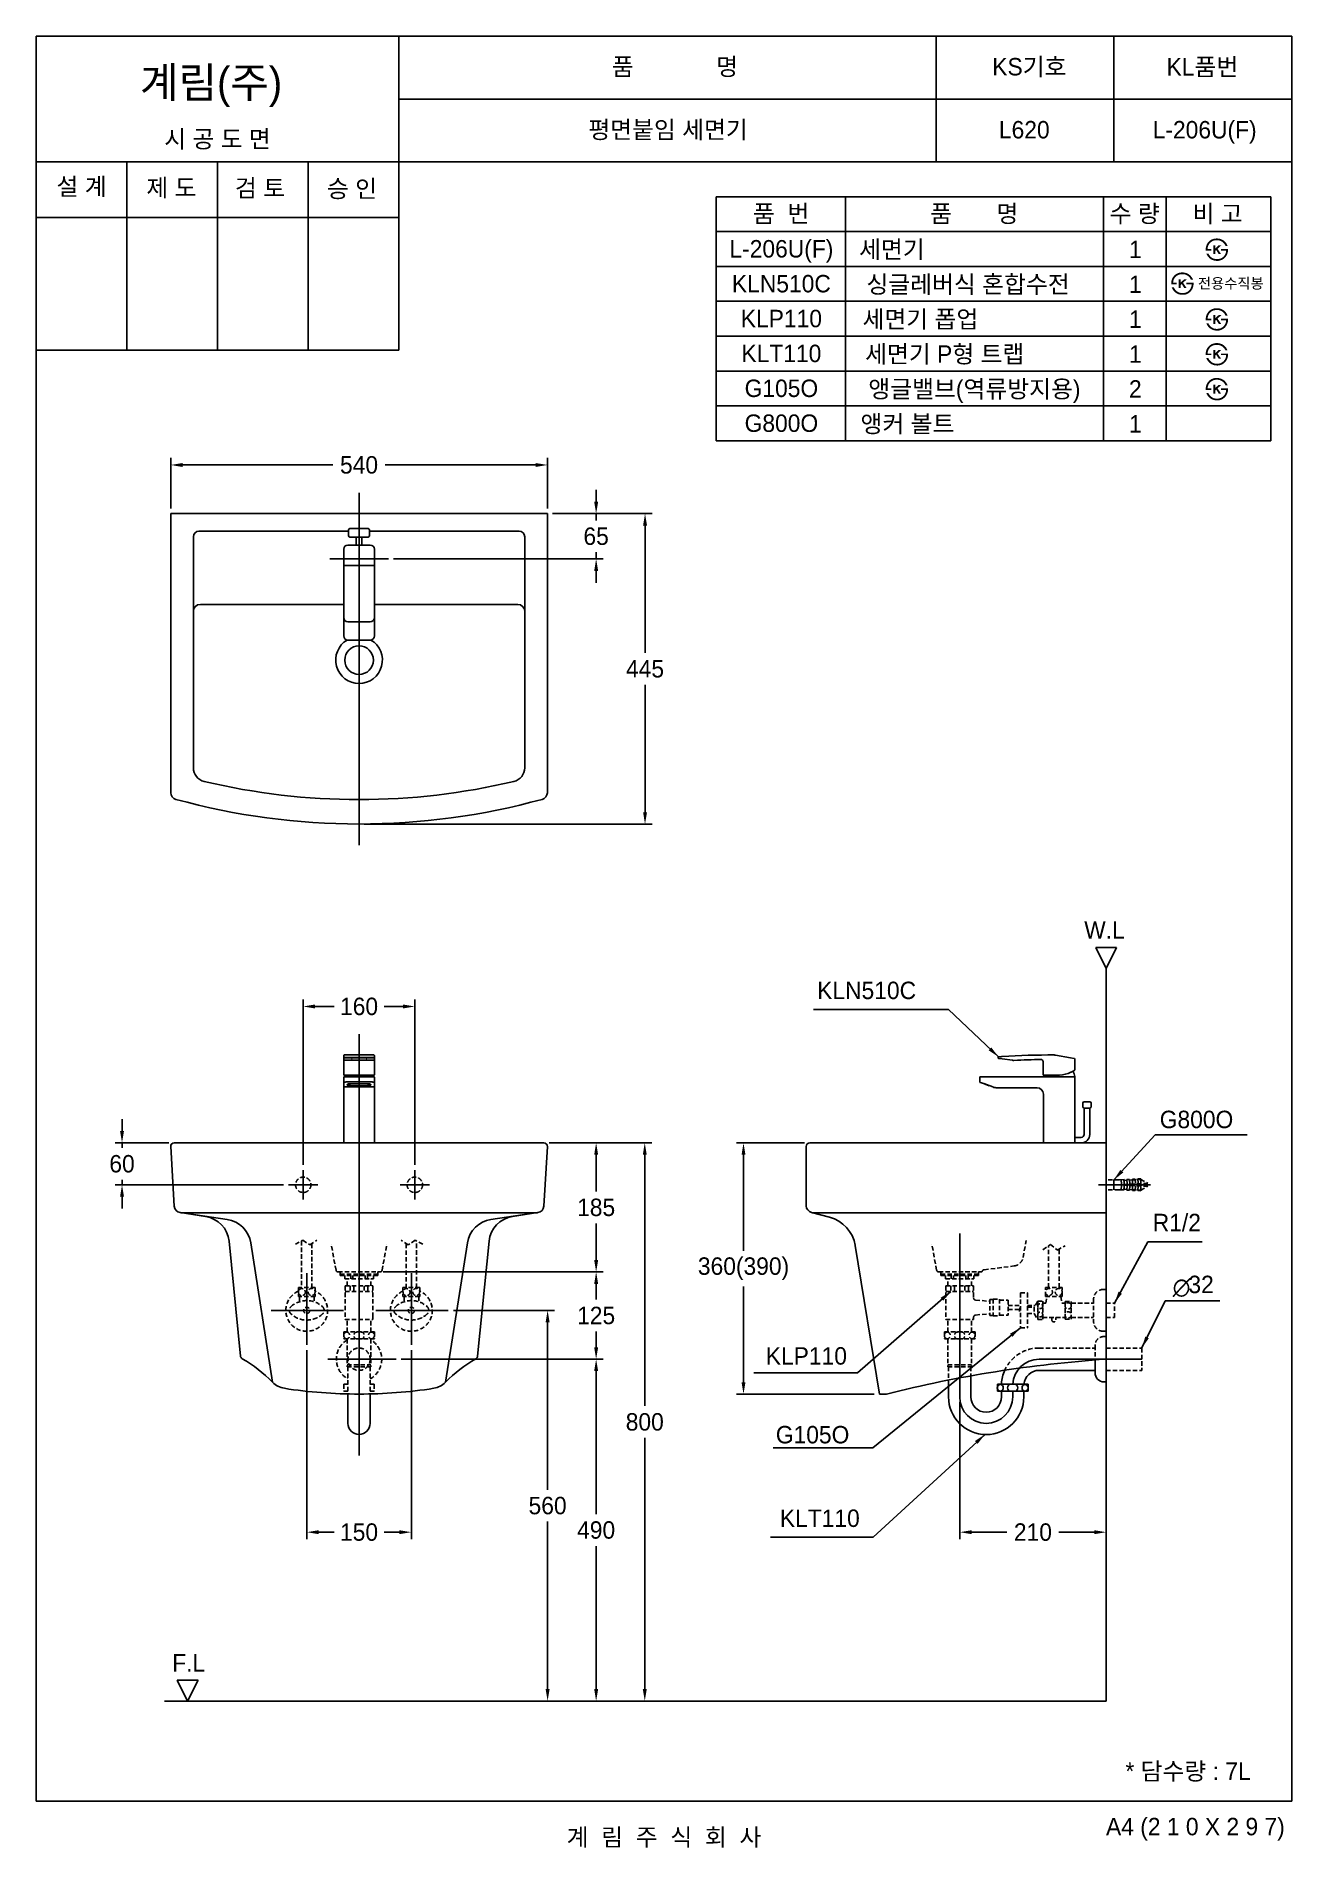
# Model space of a CAD drawing. Header units: millimetres. Extents: x 0 to 1800, y -67 to 2530.
import ezdxf
from ezdxf.enums import TextEntityAlignment as Align
from ezdxf.lldxf.tags import DXFTag

# ---------------------------------------------------------------- set-up
doc = ezdxf.new("R2010")
doc.units = ezdxf.units.MM
doc.linetypes.add('DASHED2', pattern=[9.525, 6.35, -3.175])
for name, color, linetype in [('TEXT', 7, 'Continuous'), ('내부선 및 부속', 4, 'Continuous'), ('도각라인', 255, 'Continuous'), ('외형선', 3, 'Continuous'), ('점선', 6, 'DASHED2'), ('중심선', 1, 'DASHED'), ('치수선', 7, 'Continuous')]:
    doc.layers.add(name, color=color, linetype=linetype)
doc.styles.add('____', font='')
doc.styles.add('타이틀', font='H2GTRM.TTF', dxfattribs={"height": 25})
doc.styles.get('____').set_extended_font_data('굴림')
tags = doc.linetypes.add('DASHDOT', pattern=[70, 31, -13, 13, -13]).pattern_tags.tags
tags[10:11] = [DXFTag(74, 4), DXFTag(75, 0), DXFTag(340, '0'), DXFTag(46, 0.0), DXFTag(50, 0.0), DXFTag(44, 0.0), DXFTag(45, 0.0)]
tags[8:9] = [DXFTag(74, 4), DXFTag(75, 0), DXFTag(340, '0'), DXFTag(46, 0.0), DXFTag(50, 0.0), DXFTag(44, 0.0), DXFTag(45, 0.0)]
tags[6:7] = [DXFTag(74, 4), DXFTag(75, 0), DXFTag(340, '0'), DXFTag(46, 0.0), DXFTag(50, 0.0), DXFTag(44, 0.0), DXFTag(45, 0.0)]
tags[4:5] = [DXFTag(74, 4), DXFTag(75, 0), DXFTag(340, '0'), DXFTag(46, 0.0), DXFTag(50, 0.0), DXFTag(44, 0.0), DXFTag(45, 0.0)]
tags = doc.linetypes.add('DASHED', pattern=[25.72, 12.86, -12.86]).pattern_tags.tags
tags[6:7] = [DXFTag(74, 4), DXFTag(75, 0), DXFTag(340, '0'), DXFTag(46, 0.0), DXFTag(50, 0.0), DXFTag(44, 0.0), DXFTag(45, 0.0)]
tags[4:5] = [DXFTag(74, 4), DXFTag(75, 0), DXFTag(340, '0'), DXFTag(46, 0.0), DXFTag(50, 0.0), DXFTag(44, 0.0), DXFTag(45, 0.0)]
doc.dimstyles.new('MSADIM', dxfattribs={"dimtxt": 33, "dimasz": 17, "dimexe": 10, "dimexo": 7.5, "dimgap": 10, "dimtad": 0, "dimtih": 1, "dimtoh": 1, "dimdec": 0, "dimzin": 1, "dimdsep": 46, "dimtxsty": '____', "dimcen": 11.25, "dimadec": 0, "dimazin": 0, "dimtfac": 1, "dimtdec": 0, "dimtix": 1, "dimtmove": 0, "dimatfit": 3, "dimfxl": 0, "dimtolj": 1, "dimtzin": 1, "dimarcsym": 0})

msp = doc.modelspace()

# ---------------------------------------------------------------- texts
at = {"layer": 'TEXT', "style": '타이틀'}
for s, height, p in [('품             명', 25, (915.7, 2486.4)), ('KS기호', 25, (1423.8, 2486.3)), ('KL품번', 25, (1671.8, 2486.1)), ('시 공 도 면', 25, (259.9, 2382.7)), ('평면붙임 세면기', 25, (905.8, 2396)), ('L620', 25, (1416.5, 2396)), ('L-206U(F)', 25, (1675.1, 2396)), ('설 계', 25, (65, 2314.6)), ('제 도', 25, (193.8, 2312.9)), ('검 토', 25, (320.8, 2312.3)), ('승 인', 25, (452.7, 2311.4)), ('품  번', 25, (1067.9, 2275.7)), ('품       명', 25, (1344.8, 2275.7)), ('수 량', 25, (1574.8, 2275.7)), ('비 고', 25, (1693.6, 2275.7)), ('L-206U(F)', 25, (1068.3, 2225.3)), ('세면기', 25, (1226.7, 2224.4)), ('1', 25, (1575.7, 2224.4)), ('KLN510C', 25, (1068.3, 2175.3)), ('싱글레버식 혼합수전', 25, (1335.9, 2174.4)), ('1', 25, (1575.7, 2174.4)), ('전용수직봉', 15, (1712.6, 2175.7)), ('KLP110', 25, (1068.3, 2125.3)), ('세면기 폽업', 25, (1267.6, 2124.4)), ('1', 25, (1575.7, 2124.4)), ('KLT110', 25, (1068.3, 2075.3)), ('세면기 P형 트랩', 25, (1302.4, 2074.4)), ('1', 25, (1575.7, 2074.4)), ('G105O', 25, (1068.3, 2025.3)), ('앵글밸브(역류방지용)', 25, (1345, 2024.4)), ('2', 25, (1575.7, 2024.4)), ('G800O', 25, (1068.3, 1975.3)), ('앵커 볼트', 25, (1249, 1974.4)), ('1', 25, (1575.7, 1974.4)), ('* 담수량 : 7L', 25, (1651.3, 42.9)), ('계  림  주  식  회  사', 25, (900, -51.7))]:
    msp.add_text(s, height=height, dxfattribs=at).set_placement(p, align=Align.MIDDLE_CENTER)
msp.add_text('계림(주)', height=44, dxfattribs=at).set_placement((148.7, 2441.8))
for s, p in [('W.L', (1531.5, 1248.9)), ('F.L', (218.6, 198.2))]:
    msp.add_text(s, height=25, dxfattribs=at).set_placement(p, align=Align.MIDDLE)
msp.add_text('A4 (2 1 0 X 2 9 7)', height=25, dxfattribs=at).set_placement((1790, -36.5), align=Align.MIDDLE_RIGHT)
at = {"layer": 'TEXT', "char_height": 25, "width": 380.447, "attachment_point": 1, "line_spacing_factor": 0.963855, "style": '타이틀'}
for s, insert in [('\\A1;KLN510C', (1119.6, 1174.7)), ('\\A1;G800O', (1610.7, 989.7)), ('\\A1;KLP110', (1045.9, 650.7)), ('\\A1;G105O', (1060.3, 537.8)), ('\\A1;KLT110', (1066.1, 418))]:
    msp.add_mtext(s, dxfattribs=dict(at, insert=insert))
at = {"layer": '치수선'}
for s, style, p in [('32', '타이틀', (1651.8, 728.2)), ('∅', '____', (1629.3, 724.2))]:
    msp.add_text(s, height=25, dxfattribs=dict(at, style=style)).set_placement(p)
at = {"layer": '치수선', "linetype": 'Continuous', "insert": (1600.7, 841.9), "char_height": 25, "width": 380.447, "attachment_point": 1, "line_spacing_factor": 0.963855, "style": '타이틀'}
msp.add_mtext('\\A1;R1/2', dxfattribs=at)

# ---------------------------------------------------------------- blocks, each defined once
blk = doc.blocks.new('*D10')
at = {"layer": '치수선', "color": 0, "linetype": 'Continuous', "lineweight": -2}
for p, q in [((192.8, 1853.1), (192.8, 1925.4)), ((732.8, 1853.1), (732.8, 1925.4)), ((209.8, 1915.4), (425.4, 1915.4)), ((715.8, 1915.4), (500.2, 1915.4))]:
    blk.add_line(p, q, dxfattribs=at)
at = {"layer": '치수선', "color": 0, "linetype": 'Continuous'}
for points in [[(209.8, 1918.2), (209.8, 1912.5), (192.8, 1915.4)], [(715.8, 1918.2), (715.8, 1912.5), (732.8, 1915.4)]]:
    blk.add_solid(points, dxfattribs=at)
at = {"layer": '치수선', "color": 0, "linetype": 'Continuous', "insert": (462.8, 1915.4), "char_height": 25, "attachment_point": 5, "style": '____'}
blk.add_mtext('\\A1;540', dxfattribs=at)
blk = doc.blocks.new('*D11')
at = {"layer": '치수선', "color": 0, "linetype": 'Continuous', "lineweight": -2}
for p, q in [((802.7, 1862.6), (802.7, 1879.6)), ((740.3, 1845.6), (812.7, 1845.6)), ((802.7, 1845.6), (802.7, 1836)), ((512.3, 1780.6), (812.7, 1780.6)), ((802.7, 1780.6), (802.7, 1790.3)), ((802.7, 1763.6), (802.7, 1746.6))]:
    blk.add_line(p, q, dxfattribs=at)
at = {"layer": '치수선', "color": 0, "linetype": 'Continuous'}
for points in [[(799.9, 1862.6), (805.6, 1862.6), (802.7, 1845.6)], [(799.9, 1763.6), (805.6, 1763.6), (802.7, 1780.6)]]:
    blk.add_solid(points, dxfattribs=at)
at = {"layer": '치수선', "color": 0, "linetype": 'Continuous', "insert": (802.7, 1813.1), "char_height": 25, "attachment_point": 5, "style": '____'}
blk.add_mtext('\\A1;65', dxfattribs=at)
blk = doc.blocks.new('*D12')
at = {"layer": '치수선', "color": 0, "linetype": 'Continuous', "lineweight": -2}
for p, q in [((740.3, 1845.6), (882.8, 1845.6)), ((872.8, 1828.6), (872.8, 1646)), ((872.8, 1417.6), (872.8, 1600.3)), ((470.3, 1400.6), (882.8, 1400.6))]:
    blk.add_line(p, q, dxfattribs=at)
at = {"layer": '치수선', "color": 0, "linetype": 'Continuous'}
for points in [[(870, 1828.6), (875.7, 1828.6), (872.8, 1845.6)], [(870, 1417.6), (875.7, 1417.6), (872.8, 1400.6)]]:
    blk.add_solid(points, dxfattribs=at)
at = {"layer": '치수선', "color": 0, "linetype": 'Continuous', "insert": (872.8, 1623.1), "char_height": 25, "attachment_point": 5, "style": '____'}
blk.add_mtext('\\A1;445', dxfattribs=at)
blk = doc.blocks.new('*D13')
at = {"layer": '치수선', "color": 0, "linetype": 'Continuous', "lineweight": -2}
for p, q in [((382.8, 912), (382.8, 1149.1)), ((542.8, 912), (542.8, 1149.1)), ((399.8, 1139.1), (426.9, 1139.1)), ((525.8, 1139.1), (498.7, 1139.1))]:
    blk.add_line(p, q, dxfattribs=at)
at = {"layer": '치수선', "color": 0, "linetype": 'Continuous'}
for points in [[(399.8, 1142), (399.8, 1136.3), (382.8, 1139.1)], [(525.8, 1142), (525.8, 1136.3), (542.8, 1139.1)]]:
    blk.add_solid(points, dxfattribs=at)
at = {"layer": '치수선', "color": 0, "linetype": 'Continuous', "insert": (462.8, 1139.1), "char_height": 25, "attachment_point": 5, "style": '____'}
blk.add_mtext('\\A1;160', dxfattribs=at)
blk = doc.blocks.new('*D1')
at = {"layer": '치수선', "color": 0, "linetype": 'Continuous', "lineweight": -2}
for p, q in [((123, 960.5), (123, 977.5)), ((190.3, 943.5), (113, 943.5)), ((123, 943.5), (123, 936.4)), ((354.3, 883.5), (113, 883.5)), ((123, 883.5), (123, 890.7)), ((123, 866.5), (123, 849.5))]:
    blk.add_line(p, q, dxfattribs=at)
at = {"layer": '치수선', "color": 0, "linetype": 'Continuous'}
for points in [[(120.2, 960.5), (125.8, 960.5), (123, 943.5)], [(120.2, 866.5), (125.8, 866.5), (123, 883.5)]]:
    blk.add_solid(points, dxfattribs=at)
at = {"layer": '치수선', "color": 0, "linetype": 'Continuous', "insert": (123, 913.5), "char_height": 25, "attachment_point": 5, "style": '____'}
blk.add_mtext('\\A1;60', dxfattribs=at)
blk = doc.blocks.new('*D2')
at = {"layer": '치수선', "color": 0, "linetype": 'Continuous', "lineweight": -2}
for p, q in [((735.3, 943.5), (812.7, 943.5)), ((802.7, 926.5), (802.7, 873.9)), ((802.7, 775.5), (802.7, 828.2)), ((497.3, 758.5), (812.7, 758.5))]:
    blk.add_line(p, q, dxfattribs=at)
at = {"layer": '치수선', "color": 0, "linetype": 'Continuous'}
for points in [[(799.9, 926.5), (805.6, 926.5), (802.7, 943.5)], [(799.9, 775.5), (805.6, 775.5), (802.7, 758.5)]]:
    blk.add_solid(points, dxfattribs=at)
at = {"layer": '치수선', "color": 0, "linetype": 'Continuous', "insert": (802.7, 851), "char_height": 25, "attachment_point": 5, "style": '____'}
blk.add_mtext('\\A1;185', dxfattribs=at)
blk = doc.blocks.new('*D3')
at = {"layer": '치수선', "color": 0, "linetype": 'Continuous', "lineweight": -2}
for p, q in [((500.3, 758.5), (812.7, 758.5)), ((802.7, 741.5), (802.7, 718.9)), ((802.7, 650.5), (802.7, 673.2)), ((523.3, 633.5), (812.7, 633.5))]:
    blk.add_line(p, q, dxfattribs=at)
at = {"layer": '치수선', "color": 0, "linetype": 'Continuous'}
for points in [[(799.9, 741.5), (805.6, 741.5), (802.7, 758.5)], [(799.9, 650.5), (805.6, 650.5), (802.7, 633.5)]]:
    blk.add_solid(points, dxfattribs=at)
at = {"layer": '치수선', "color": 0, "linetype": 'Continuous', "insert": (802.7, 696), "char_height": 25, "attachment_point": 5, "style": '____'}
blk.add_mtext('\\A1;125', dxfattribs=at)
blk = doc.blocks.new('*D4')
at = {"layer": '치수선', "color": 0, "linetype": 'Continuous', "lineweight": -2}
for p, q in [((523.3, 633.5), (812.7, 633.5)), ((802.7, 616.5), (802.7, 411.4)), ((802.7, 160.5), (802.7, 365.7)), ((804.3, 143.5), (792.7, 143.5))]:
    blk.add_line(p, q, dxfattribs=at)
at = {"layer": '치수선', "color": 0, "linetype": 'Continuous'}
for points in [[(799.9, 616.5), (805.6, 616.5), (802.7, 633.5)], [(799.9, 160.5), (805.6, 160.5), (802.7, 143.5)]]:
    blk.add_solid(points, dxfattribs=at)
at = {"layer": '치수선', "color": 0, "linetype": 'Continuous', "insert": (802.7, 388.5), "char_height": 25, "attachment_point": 5, "style": '____'}
blk.add_mtext('\\A1;490', dxfattribs=at)
blk = doc.blocks.new('*D5')
at = {"layer": '치수선', "color": 0, "linetype": 'Continuous', "lineweight": -2}
for p, q in [((387.8, 646.4), (387.8, 375.5)), ((537.8, 646.4), (537.8, 375.5)), ((404.8, 385.5), (426.9, 385.5)), ((520.8, 385.5), (498.7, 385.5))]:
    blk.add_line(p, q, dxfattribs=at)
at = {"layer": '치수선', "color": 0, "linetype": 'Continuous'}
for points in [[(404.8, 388.3), (404.8, 382.7), (387.8, 385.5)], [(520.8, 388.3), (520.8, 382.7), (537.8, 385.5)]]:
    blk.add_solid(points, dxfattribs=at)
at = {"layer": '치수선', "color": 0, "linetype": 'Continuous', "insert": (462.8, 385.5), "char_height": 25, "attachment_point": 5, "style": '____'}
blk.add_mtext('\\A1;150', dxfattribs=at)
blk = doc.blocks.new('*D6')
at = {"layer": '치수선', "color": 0, "linetype": 'Continuous', "lineweight": -2}
for p, q in [((598.1, 703.5), (743.1, 703.5)), ((733.1, 686.5), (733.1, 446.4)), ((733.1, 160.5), (733.1, 400.7)), ((696.9, 143.5), (743.1, 143.5))]:
    blk.add_line(p, q, dxfattribs=at)
at = {"layer": '치수선', "color": 0, "linetype": 'Continuous'}
for points in [[(730.3, 686.5), (736, 686.5), (733.1, 703.5)], [(730.3, 160.5), (736, 160.5), (733.1, 143.5)]]:
    blk.add_solid(points, dxfattribs=at)
at = {"layer": '치수선', "color": 0, "linetype": 'Continuous', "insert": (733.1, 423.5), "char_height": 25, "attachment_point": 5, "style": '____'}
blk.add_mtext('\\A1;560', dxfattribs=at)
blk = doc.blocks.new('*D7')
at = {"layer": '치수선', "color": 0, "linetype": 'Continuous', "lineweight": -2}
for p, q in [((735.3, 943.5), (882.4, 943.5)), ((872.4, 926.5), (872.4, 566.4)), ((872.4, 160.5), (872.4, 520.7)), ((873.3, 143.5), (882.4, 143.5))]:
    blk.add_line(p, q, dxfattribs=at)
at = {"layer": '치수선', "color": 0, "linetype": 'Continuous'}
for points in [[(869.6, 926.5), (875.3, 926.5), (872.4, 943.5)], [(869.6, 160.5), (875.3, 160.5), (872.4, 143.5)]]:
    blk.add_solid(points, dxfattribs=at)
at = {"layer": '치수선', "color": 0, "linetype": 'Continuous', "insert": (872.4, 543.5), "char_height": 25, "attachment_point": 5, "style": '____'}
blk.add_mtext('\\A1;800', dxfattribs=at)
blk = doc.blocks.new('*D8')
at = {"layer": '치수선', "color": 0, "linetype": 'Continuous', "lineweight": -2}
for p, q in [((1101.4, 943.5), (1004, 943.5)), ((1014, 926.5), (1014, 789)), ((1014, 600.5), (1014, 737.5)), ((1201.4, 583.5), (1004, 583.5))]:
    blk.add_line(p, q, dxfattribs=at)
at = {"layer": '치수선', "color": 0, "linetype": 'Continuous'}
for points in [[(1011.2, 926.5), (1016.8, 926.5), (1014, 943.5)], [(1011.2, 600.5), (1016.8, 600.5), (1014, 583.5)]]:
    blk.add_solid(points, dxfattribs=at)
at = {"layer": '치수선', "color": 0, "linetype": 'Continuous', "insert": (1014, 763.2), "char_height": 25, "attachment_point": 5, "style": '____'}
blk.add_mtext('\\A1;360(390)', dxfattribs=at)
blk = doc.blocks.new('*D9')
at = {"layer": '치수선', "color": 0, "linetype": 'Continuous', "lineweight": -2}
for p, q in [((1323.9, 572), (1323.9, 375.5)), ((1340.9, 385.5), (1391.6, 385.5)), ((1516.9, 385.5), (1466.2, 385.5)), ((1533.9, 383.6), (1533.9, 375.5))]:
    blk.add_line(p, q, dxfattribs=at)
at = {"layer": '치수선', "color": 0, "linetype": 'Continuous'}
for points in [[(1340.9, 388.3), (1340.9, 382.7), (1323.9, 385.5)], [(1516.9, 388.3), (1516.9, 382.7), (1533.9, 385.5)]]:
    blk.add_solid(points, dxfattribs=at)
at = {"layer": '치수선', "color": 0, "linetype": 'Continuous', "insert": (1428.9, 385.5), "char_height": 25, "attachment_point": 5, "style": '____'}
blk.add_mtext('\\A1;210', dxfattribs=at)

# ---------------------------------------------------------------- dimensions: what is measured, and where the dimension line sits
at = {"layer": '치수선', "linetype": 'Continuous'}
for base, p1, p2, picture, middle in [((732.8, 1915.4), (192.8, 1845.6), (732.8, 1845.6), '*D10', (462.8, 1915.4)), ((542.8, 1139.1), (382.8, 904.5), (542.8, 904.5), '*D13', (462.8, 1139.1)), ((537.8, 385.5), (387.8, 653.9), (537.8, 653.9), '*D5', (462.8, 385.5))]:
    dim = msp.add_linear_dim(base=base, p1=p1, p2=p2, dimstyle='MSADIM', override={"dimtxt": 25}, dxfattribs=at)
    dim.commit()
    dim.dimension.update_dxf_attribs({"geometry": picture, "text_midpoint": middle, "dimtype": 160})
for base, p1, p2, picture, middle in [((802.7, 1845.6), (504.8, 1780.6), (732.8, 1845.6), '*D11', (802.7, 1813.1)), ((872.8, 1400.6), (732.8, 1845.6), (462.8, 1400.6), '*D12', (872.8, 1623.1)), ((123, 943.5), (361.8, 883.5), (197.8, 943.5), '*D1', (123, 913.5)), ((872.4, 143.5), (727.8, 943.5), (865.8, 143.5), '*D7', (872.4, 543.5)), ((733.1, 143.5), (590.6, 703.5), (689.4, 143.5), '*D6', (733.1, 423.5))]:
    dim = msp.add_linear_dim(base=base, p1=p1, p2=p2, angle=90, dimstyle='MSADIM', override={"dimtxt": 25}, dxfattribs=at)
    dim.commit()
    dim.dimension.update_dxf_attribs({"geometry": picture, "text_midpoint": middle, "dimtype": 160})
for base, p1, p2, picture, middle in [((802.7, 758.5), (727.8, 943.5), (489.8, 758.5), '*D2', (802.7, 851)), ((802.7, 633.5), (492.8, 758.5), (515.8, 633.5), '*D3', (802.7, 696)), ((802.7, 143.5), (515.8, 633.5), (811.8, 143.5), '*D4', (802.7, 388.5))]:
    dim = msp.add_linear_dim(base=base, p1=p1, p2=p2, angle=90, dimstyle='MSADIM', override={"dimtxt": 25}, dxfattribs=at)
    dim.commit()
    dim.dimension.update_dxf_attribs({"geometry": picture, "text_midpoint": middle})
dim = msp.add_linear_dim(base=(1014, 583.5), p1=(1108.9, 943.5), p2=(1208.9, 583.5), angle=90, text='<>(390)', dimstyle='MSADIM', override={"dimtxt": 25}, dxfattribs=at)
dim.commit()
dim.dimension.update_dxf_attribs({"geometry": '*D8', "text_midpoint": (1014, 763.2), "dimtype": 160})
dim = msp.add_linear_dim(base=(1533.9, 385.5), p1=(1323.9, 579.5), p2=(1533.9, 391.1), dimstyle='MSADIM', override={"dimtxt": 25}, dxfattribs=at)
dim.commit()
dim.dimension.update_dxf_attribs({"geometry": '*D9', "text_midpoint": (1428.9, 385.5)})

# ---------------------------------------------------------------- hatches: boundary and pattern name
at = {"layer": 'TEXT'}
for points in [[(1676.6, 2222.8), (1676.6, 2223.2), (1676.6, 2223.6), (1676.5, 2224), (1676.6, 2224.4), (1676.6, 2224.8), (1676.6, 2225.2), (1676.6, 2225.6), (1676.7, 2226), (1676.7, 2226.4), (1676.8, 2226.8), (1676.8, 2227.2), (1676.9, 2227.6), (1677, 2228), (1677.1, 2228.4), (1677.2, 2228.8), (1677.3, 2229.1), (1677.4, 2229.5), (1677.5, 2229.9), (1677.7, 2230.3), (1677.8, 2230.6), (1678, 2231), (1678.1, 2231.4), (1678.3, 2231.7), (1678.5, 2232.1), (1678.7, 2232.4), (1678.9, 2232.7), (1679.1, 2233.1), (1679.3, 2233.4), (1679.5, 2233.7), (1679.7, 2234), (1680, 2234.3), (1680.5, 2234.9), (1680.8, 2235.2), (1681, 2235.5), (1681.3, 2235.8), (1681.6, 2236.1), (1681.9, 2236.4), (1682.2, 2236.6), (1682.5, 2236.9), (1682.8, 2237.1), (1683.2, 2237.4), (1683.5, 2237.6), (1683.8, 2237.8), (1684.2, 2238), (1684.5, 2238.2), (1684.9, 2238.4), (1685.2, 2238.6), (1685.7, 2238.7), (1686.1, 2238.9), (1686.5, 2239.1), (1686.9, 2239.2), (1687.3, 2239.4), (1687.8, 2239.5), (1688.2, 2239.6), (1688.6, 2239.7), (1689.1, 2239.8), (1689.5, 2239.9), (1690, 2239.9), (1690.5, 2240), (1691, 2240), (1691.4, 2240.1), (1691.9, 2240.1), (1692.4, 2240.1), (1693.2, 2240.1), (1693.6, 2240.1), (1693.9, 2240), (1694.3, 2240), (1694.7, 2240), (1695, 2239.9), (1695.4, 2239.9), (1695.7, 2239.8), (1696.1, 2239.7), (1696.4, 2239.7), (1696.8, 2239.6), (1697.1, 2239.5), (1697.4, 2239.4), (1697.8, 2239.3), (1698.1, 2239.2), (1698.4, 2239.1), (1698.7, 2239), (1699, 2238.9), (1699.4, 2238.7), (1699.7, 2238.6), (1700, 2238.5), (1700.3, 2238.3), (1700.6, 2238.2), (1700.8, 2238), (1701.1, 2237.8), (1701.4, 2237.7), (1701.7, 2237.5), (1702, 2237.3), (1702.2, 2237.1), (1702.5, 2236.9), (1702.8, 2236.7), (1703.2, 2236.4), (1703.6, 2236), (1704, 2235.6), (1704.4, 2235.2), (1704.8, 2234.8), (1705.1, 2234.4), (1705.5, 2234), (1705.8, 2233.6), (1706.1, 2233.1), (1706.4, 2232.6), (1706.7, 2232.2), (1707, 2231.7), (1707.3, 2231.1), (1707.5, 2230.6), (1707.8, 2230.1), (1708, 2229.5), (1708, 2229.5), (1704.9, 2229.5), (1704.9, 2229.5), (1704.8, 2229.7), (1704.8, 2229.9), (1704.7, 2230.1), (1704.6, 2230.2), (1704.6, 2230.4), (1704.5, 2230.6), (1704.4, 2230.7), (1704.3, 2230.9), (1704.2, 2231.1), (1704.1, 2231.2), (1704, 2231.4), (1703.9, 2231.6), (1703.8, 2231.7), (1703.7, 2231.9), (1703.6, 2232.1), (1703.5, 2232.2), (1703.3, 2232.4), (1703.2, 2232.6), (1702.9, 2232.9), (1702.7, 2233.2), (1702.4, 2233.5), (1702.1, 2233.8), (1701.7, 2234.1), (1701.4, 2234.4), (1701, 2234.7), (1700.8, 2234.9), (1700.6, 2235.1), (1700.3, 2235.2), (1700.1, 2235.4), (1699.9, 2235.5), (1699.6, 2235.7), (1699.4, 2235.8), (1699.1, 2236), (1698.9, 2236.1), (1698.6, 2236.2), (1698.4, 2236.4), (1698.1, 2236.5), (1697.9, 2236.6), (1697.6, 2236.7), (1697.4, 2236.8), (1697.1, 2236.9), (1696.8, 2237), (1696.6, 2237), (1696.3, 2237.1), (1696.1, 2237.2), (1695.8, 2237.3), (1695.5, 2237.3), (1695.2, 2237.4), (1695, 2237.4), (1694.7, 2237.5), (1694.4, 2237.5), (1694.1, 2237.5), (1693.8, 2237.6), (1693.6, 2237.6), (1693.3, 2237.6), (1693, 2237.6), (1692.7, 2237.6), (1692.3, 2237.6), (1692, 2237.6), (1691.7, 2237.6), (1691.3, 2237.5), (1691, 2237.5), (1690.7, 2237.5), (1690.3, 2237.4), (1690, 2237.4), (1689.7, 2237.3), (1689.4, 2237.3), (1689.1, 2237.2), (1688.8, 2237.1), (1688.5, 2237), (1688.2, 2237), (1687.9, 2236.9), (1687.6, 2236.8), (1687.3, 2236.7), (1687, 2236.5), (1686.7, 2236.4), (1686.5, 2236.3), (1686.2, 2236.2), (1685.9, 2236), (1685.6, 2235.9), (1685.4, 2235.7), (1685.1, 2235.6), (1684.9, 2235.4), (1684.6, 2235.2), (1684.4, 2235), (1684.1, 2234.9), (1683.9, 2234.7), (1683.7, 2234.5), (1683.4, 2234.3), (1683.2, 2234), (1683, 2233.8), (1682.7, 2233.6), (1682.5, 2233.4), (1682.3, 2233.1), (1682.1, 2232.9), (1681.9, 2232.6), (1681.7, 2232.4), (1681.6, 2232.1), (1681.4, 2231.9), (1681.2, 2231.6), (1681.1, 2231.4), (1680.9, 2231.1), (1680.8, 2230.8), (1680.6, 2230.5), (1680.5, 2230.3), (1680.4, 2230), (1680.3, 2229.7), (1680.2, 2229.4), (1680, 2229.1), (1680, 2228.8), (1679.9, 2228.5), (1679.8, 2228.2), (1679.7, 2227.8), (1679.6, 2227.5), (1679.6, 2227.2), (1679.5, 2226.9), (1679.5, 2226.5), (1679.4, 2226.2), (1679.4, 2225.8), (1679.4, 2225.5), (1679.3, 2225.1), (1679.3, 2225.1), (1684.5, 2225.1), (1684.5, 2225.1), (1684.5, 2225.1), (1684.5, 2222.8), (1684.5, 2222.8), (1684.5, 2222.8), (1676.6, 2222.8)], [(1708.7, 2225.1), (1708.8, 2224.7), (1708.7, 2224.3), (1708.7, 2223.8), (1708.7, 2223.4), (1708.7, 2223), (1708.6, 2222.5), (1708.6, 2222.1), (1708.5, 2221.7), (1708.5, 2221.3), (1708.4, 2220.9), (1708.3, 2220.4), (1708.2, 2220), (1708.1, 2219.6), (1708, 2219.2), (1707.8, 2218.8), (1707.7, 2218.4), (1707.6, 2218), (1707.4, 2217.6), (1707.3, 2217.3), (1707.1, 2216.9), (1706.9, 2216.5), (1706.7, 2216.2), (1706.6, 2215.8), (1706.4, 2215.5), (1706.2, 2215.1), (1705.9, 2214.8), (1705.7, 2214.5), (1705.5, 2214.2), (1705.3, 2213.8), (1705, 2213.5), (1704.8, 2213.2), (1704.5, 2212.9), (1704.2, 2212.6), (1704, 2212.4), (1703.7, 2212.1), (1703.4, 2211.8), (1703.1, 2211.6), (1702.8, 2211.3), (1702.5, 2211.1), (1702.2, 2210.8), (1701.9, 2210.6), (1701.6, 2210.4), (1701.2, 2210.2), (1700.9, 2210), (1700.6, 2209.8), (1700.2, 2209.6), (1699.9, 2209.4), (1699.5, 2209.3), (1699.2, 2209.1), (1698.8, 2209), (1698.4, 2208.8), (1698, 2208.7), (1697.7, 2208.6), (1697.3, 2208.5), (1696.9, 2208.4), (1696.5, 2208.3), (1696.1, 2208.2), (1695.7, 2208.1), (1695.3, 2208.1), (1694.9, 2208), (1694.5, 2208), (1694.1, 2208), (1693.7, 2207.9), (1693.3, 2207.9), (1692.6, 2207.9), (1692, 2208), (1691.3, 2208), (1690.7, 2208.1), (1690.1, 2208.2), (1689.8, 2208.2), (1689.5, 2208.3), (1689.2, 2208.3), (1688.9, 2208.4), (1688.6, 2208.5), (1688.3, 2208.6), (1688, 2208.6), (1687.7, 2208.7), (1687.4, 2208.8), (1687.1, 2208.9), (1686.8, 2209), (1686.6, 2209.1), (1686.3, 2209.2), (1686, 2209.4), (1685.7, 2209.5), (1685.5, 2209.6), (1685.2, 2209.7), (1684.9, 2209.9), (1684.7, 2210), (1684.4, 2210.2), (1684.1, 2210.3), (1683.6, 2210.7), (1683.4, 2210.8), (1683.1, 2211), (1682.8, 2211.2), (1682.6, 2211.4), (1682.4, 2211.6), (1682.1, 2211.8), (1681.9, 2212), (1681.6, 2212.2), (1681.4, 2212.5), (1681.2, 2212.7), (1681, 2212.9), (1680.8, 2213.1), (1680.5, 2213.4), (1680.3, 2213.6), (1680.1, 2213.9), (1679.9, 2214.1), (1679.7, 2214.4), (1679.6, 2214.6), (1679.4, 2214.9), (1679.2, 2215.2), (1679, 2215.5), (1678.8, 2215.7), (1678.7, 2216), (1678.5, 2216.3), (1678.3, 2216.6), (1678.2, 2216.9), (1678, 2217.2), (1677.8, 2217.8), (1677.5, 2218.5), (1677.5, 2218.5), (1680.4, 2218.5), (1680.4, 2218.5), (1680.7, 2218.1), (1680.9, 2217.6), (1681.1, 2217.2), (1681.4, 2216.9), (1681.6, 2216.5), (1681.9, 2216.1), (1682.1, 2215.8), (1682.4, 2215.4), (1682.7, 2215.1), (1682.9, 2214.8), (1683.2, 2214.5), (1683.5, 2214.2), (1683.8, 2213.9), (1684.1, 2213.6), (1684.4, 2213.3), (1684.7, 2213.1), (1684.9, 2212.9), (1685.2, 2212.7), (1685.4, 2212.6), (1685.6, 2212.4), (1685.9, 2212.3), (1686.1, 2212.1), (1686.3, 2212), (1686.6, 2211.9), (1686.8, 2211.7), (1687.1, 2211.6), (1687.3, 2211.5), (1687.6, 2211.4), (1687.9, 2211.3), (1688.1, 2211.2), (1688.4, 2211.1), (1688.7, 2211), (1688.9, 2211), (1689.2, 2210.9), (1689.5, 2210.8), (1689.8, 2210.8), (1690, 2210.7), (1690.3, 2210.7), (1690.6, 2210.6), (1690.9, 2210.6), (1691.2, 2210.6), (1691.5, 2210.5), (1691.8, 2210.5), (1692.1, 2210.5), (1692.4, 2210.5), (1692.7, 2210.5), (1693, 2210.5), (1693.9, 2210.5), (1694.1, 2210.6), (1694.4, 2210.6), (1694.7, 2210.6), (1694.9, 2210.6), (1695.2, 2210.7), (1695.5, 2210.7), (1695.7, 2210.8), (1696, 2210.8), (1696.3, 2210.9), (1696.5, 2210.9), (1696.8, 2211), (1697, 2211.1), (1697.3, 2211.2), (1697.5, 2211.2), (1697.8, 2211.3), (1698, 2211.4), (1698.3, 2211.5), (1698.5, 2211.6), (1698.8, 2211.8), (1699, 2211.9), (1699.2, 2212), (1699.5, 2212.1), (1699.7, 2212.3), (1699.9, 2212.4), (1700.2, 2212.6), (1700.4, 2212.7), (1700.6, 2212.9), (1700.9, 2213), (1701.1, 2213.2), (1701.3, 2213.4), (1701.6, 2213.6), (1701.8, 2213.8), (1702, 2214), (1702.3, 2214.3), (1702.5, 2214.5), (1702.7, 2214.8), (1702.9, 2215), (1703.2, 2215.3), (1703.3, 2215.5), (1703.5, 2215.8), (1703.7, 2216), (1703.9, 2216.3), (1704.1, 2216.6), (1704.2, 2216.9), (1704.4, 2217.2), (1704.5, 2217.4), (1704.7, 2217.7), (1704.8, 2218), (1704.9, 2218.3), (1705.1, 2218.7), (1705.2, 2219), (1705.3, 2219.3), (1705.4, 2219.6), (1705.5, 2220), (1705.6, 2220.3), (1705.6, 2220.6), (1705.7, 2221), (1705.8, 2221.3), (1705.8, 2221.7), (1705.9, 2222.1), (1705.9, 2222.4), (1705.9, 2222.8), (1705.9, 2222.8), (1698.5, 2222.8), (1698.5, 2222.8), (1698.5, 2222.8), (1698.5, 2225.1), (1698.5, 2225.1), (1698.5, 2225.1), (1708.7, 2225.1)], [(1690.3, 2225.8), (1695.1, 2230.2), (1699, 2230.2), (1693.6, 2225.2), (1698.7, 2217.7), (1695.3, 2217.7), (1691.7, 2223.4), (1690.3, 2222.2), (1690.3, 2217.7), (1687.4, 2217.7), (1687.4, 2230.3), (1690.3, 2230.3)], [(1627.1, 2174.1), (1627.1, 2174.5), (1627.1, 2174.9), (1627.1, 2175.3), (1627.1, 2175.7), (1627.1, 2176.2), (1627.1, 2176.6), (1627.2, 2177), (1627.2, 2177.4), (1627.2, 2177.7), (1627.3, 2178.1), (1627.4, 2178.5), (1627.4, 2178.9), (1627.5, 2179.3), (1627.6, 2179.7), (1627.7, 2180.1), (1627.8, 2180.5), (1627.9, 2180.8), (1628.1, 2181.2), (1628.2, 2181.6), (1628.4, 2182), (1628.5, 2182.3), (1628.7, 2182.7), (1628.8, 2183), (1629, 2183.4), (1629.2, 2183.7), (1629.4, 2184.1), (1629.6, 2184.4), (1629.8, 2184.7), (1630, 2185), (1630.3, 2185.3), (1630.5, 2185.6), (1631, 2186.3), (1631.3, 2186.6), (1631.6, 2186.9), (1631.8, 2187.1), (1632.1, 2187.4), (1632.4, 2187.7), (1632.7, 2188), (1633, 2188.2), (1633.4, 2188.4), (1633.7, 2188.7), (1634, 2188.9), (1634.4, 2189.1), (1634.7, 2189.3), (1635.1, 2189.5), (1635.4, 2189.7), (1635.8, 2189.9), (1636.2, 2190.1), (1636.6, 2190.2), (1637, 2190.4), (1637.4, 2190.5), (1637.9, 2190.7), (1638.3, 2190.8), (1638.7, 2190.9), (1639.2, 2191), (1639.6, 2191.1), (1640.1, 2191.2), (1640.5, 2191.3), (1641, 2191.3), (1641.5, 2191.4), (1642, 2191.4), (1642.5, 2191.4), (1643, 2191.4), (1643.7, 2191.4), (1644.1, 2191.4), (1644.5, 2191.4), (1644.8, 2191.3), (1645.2, 2191.3), (1645.6, 2191.2), (1645.9, 2191.2), (1646.3, 2191.1), (1646.6, 2191.1), (1647, 2191), (1647.3, 2190.9), (1647.6, 2190.8), (1648, 2190.7), (1648.3, 2190.6), (1648.6, 2190.5), (1648.9, 2190.4), (1649.3, 2190.3), (1649.6, 2190.2), (1649.9, 2190.1), (1650.2, 2189.9), (1650.5, 2189.8), (1650.8, 2189.6), (1651.1, 2189.5), (1651.4, 2189.3), (1651.7, 2189.2), (1652, 2189), (1652.2, 2188.8), (1652.5, 2188.6), (1652.8, 2188.4), (1653, 2188.2), (1653.3, 2188), (1653.7, 2187.7), (1654.1, 2187.3), (1654.5, 2186.9), (1654.9, 2186.6), (1655.3, 2186.2), (1655.6, 2185.7), (1656, 2185.3), (1656.3, 2184.9), (1656.6, 2184.4), (1657, 2184), (1657.2, 2183.5), (1657.5, 2183), (1657.8, 2182.5), (1658.1, 2181.9), (1658.3, 2181.4), (1658.5, 2180.9), (1658.5, 2180.9), (1655.4, 2180.9), (1655.4, 2180.9), (1655.4, 2181), (1655.3, 2181.2), (1655.2, 2181.4), (1655.2, 2181.6), (1655.1, 2181.7), (1655, 2181.9), (1654.9, 2182.1), (1654.8, 2182.2), (1654.7, 2182.4), (1654.6, 2182.6), (1654.5, 2182.7), (1654.4, 2182.9), (1654.3, 2183.1), (1654.2, 2183.2), (1654.1, 2183.4), (1654, 2183.6), (1653.9, 2183.7), (1653.7, 2183.9), (1653.5, 2184.2), (1653.2, 2184.5), (1652.9, 2184.8), (1652.6, 2185.1), (1652.3, 2185.4), (1651.9, 2185.7), (1651.6, 2186), (1651.3, 2186.2), (1651.1, 2186.4), (1650.9, 2186.5), (1650.6, 2186.7), (1650.4, 2186.9), (1650.1, 2187), (1649.9, 2187.2), (1649.7, 2187.3), (1649.4, 2187.4), (1649.2, 2187.6), (1648.9, 2187.7), (1648.7, 2187.8), (1648.4, 2187.9), (1648.2, 2188), (1647.9, 2188.1), (1647.6, 2188.2), (1647.4, 2188.3), (1647.1, 2188.4), (1646.8, 2188.4), (1646.6, 2188.5), (1646.3, 2188.6), (1646, 2188.6), (1645.8, 2188.7), (1645.5, 2188.7), (1645.2, 2188.8), (1644.9, 2188.8), (1644.7, 2188.9), (1644.4, 2188.9), (1644.1, 2188.9), (1643.8, 2188.9), (1643.5, 2188.9), (1643.2, 2188.9), (1642.9, 2188.9), (1642.5, 2188.9), (1642.2, 2188.9), (1641.9, 2188.9), (1641.5, 2188.8), (1641.2, 2188.8), (1640.9, 2188.8), (1640.6, 2188.7), (1640.2, 2188.7), (1639.9, 2188.6), (1639.6, 2188.5), (1639.3, 2188.5), (1639, 2188.4), (1638.7, 2188.3), (1638.4, 2188.2), (1638.1, 2188.1), (1637.8, 2188), (1637.5, 2187.9), (1637.3, 2187.7), (1637, 2187.6), (1636.7, 2187.5), (1636.4, 2187.3), (1636.2, 2187.2), (1635.9, 2187), (1635.7, 2186.9), (1635.4, 2186.7), (1635.1, 2186.5), (1634.9, 2186.4), (1634.7, 2186.2), (1634.4, 2186), (1634.2, 2185.8), (1634, 2185.6), (1633.7, 2185.4), (1633.5, 2185.1), (1633.3, 2184.9), (1633.1, 2184.7), (1632.9, 2184.4), (1632.7, 2184.2), (1632.5, 2184), (1632.3, 2183.7), (1632.1, 2183.5), (1631.9, 2183.2), (1631.8, 2182.9), (1631.6, 2182.7), (1631.5, 2182.4), (1631.3, 2182.1), (1631.2, 2181.9), (1631, 2181.6), (1630.9, 2181.3), (1630.8, 2181), (1630.7, 2180.7), (1630.6, 2180.4), (1630.5, 2180.1), (1630.4, 2179.8), (1630.3, 2179.5), (1630.2, 2179.2), (1630.2, 2178.8), (1630.1, 2178.5), (1630, 2178.2), (1630, 2177.8), (1630, 2177.5), (1629.9, 2177.2), (1629.9, 2176.8), (1629.9, 2176.5), (1629.9, 2176.5), (1635, 2176.5), (1635, 2176.5), (1635, 2176.5), (1635, 2174.1), (1635, 2174.1), (1635, 2174.1), (1627.1, 2174.1)], [(1640.9, 2177.2), (1645.7, 2181.5), (1649.5, 2181.5), (1644.2, 2176.6), (1649.2, 2169), (1645.8, 2169), (1642.3, 2174.8), (1640.9, 2173.5), (1640.9, 2169), (1637.9, 2169), (1637.9, 2181.6), (1640.9, 2181.6)], [(1659.3, 2176.5), (1659.3, 2176), (1659.3, 2175.6), (1659.3, 2175.2), (1659.2, 2174.7), (1659.2, 2174.3), (1659.2, 2173.9), (1659.1, 2173.4), (1659.1, 2173), (1659, 2172.6), (1658.9, 2172.2), (1658.8, 2171.8), (1658.7, 2171.4), (1658.6, 2170.9), (1658.5, 2170.5), (1658.4, 2170.1), (1658.2, 2169.7), (1658.1, 2169.3), (1657.9, 2169), (1657.8, 2168.6), (1657.6, 2168.2), (1657.5, 2167.9), (1657.3, 2167.5), (1657.1, 2167.2), (1656.9, 2166.8), (1656.7, 2166.5), (1656.5, 2166.1), (1656.3, 2165.8), (1656, 2165.5), (1655.8, 2165.2), (1655.6, 2164.9), (1655.3, 2164.6), (1655, 2164.3), (1654.8, 2164), (1654.5, 2163.7), (1654.2, 2163.4), (1653.9, 2163.1), (1653.6, 2162.9), (1653.3, 2162.6), (1653, 2162.4), (1652.7, 2162.2), (1652.4, 2161.9), (1652.1, 2161.7), (1651.8, 2161.5), (1651.4, 2161.3), (1651.1, 2161.1), (1650.8, 2160.9), (1650.4, 2160.8), (1650.1, 2160.6), (1649.7, 2160.4), (1649.3, 2160.3), (1648.9, 2160.1), (1648.6, 2160), (1648.2, 2159.9), (1647.8, 2159.8), (1647.4, 2159.7), (1647, 2159.6), (1646.6, 2159.5), (1646.3, 2159.4), (1645.9, 2159.4), (1645.5, 2159.3), (1645.1, 2159.3), (1644.7, 2159.3), (1644.2, 2159.3), (1643.8, 2159.3), (1643.2, 2159.3), (1642.5, 2159.3), (1641.9, 2159.3), (1641.2, 2159.4), (1640.6, 2159.5), (1640.3, 2159.5), (1640, 2159.6), (1639.7, 2159.7), (1639.4, 2159.7), (1639.1, 2159.8), (1638.8, 2159.9), (1638.5, 2160), (1638.2, 2160), (1637.9, 2160.1), (1637.6, 2160.2), (1637.4, 2160.3), (1637.1, 2160.5), (1636.8, 2160.6), (1636.5, 2160.7), (1636.3, 2160.8), (1636, 2160.9), (1635.7, 2161.1), (1635.5, 2161.2), (1635.2, 2161.4), (1634.9, 2161.5), (1634.7, 2161.7), (1634.2, 2162), (1633.9, 2162.2), (1633.6, 2162.4), (1633.4, 2162.5), (1633.1, 2162.7), (1632.9, 2162.9), (1632.6, 2163.1), (1632.4, 2163.3), (1632.2, 2163.6), (1631.9, 2163.8), (1631.7, 2164), (1631.5, 2164.2), (1631.3, 2164.5), (1631.1, 2164.7), (1630.9, 2164.9), (1630.7, 2165.2), (1630.5, 2165.4), (1630.3, 2165.7), (1630.1, 2166), (1629.9, 2166.2), (1629.7, 2166.5), (1629.5, 2166.8), (1629.4, 2167.1), (1629.2, 2167.3), (1629, 2167.6), (1628.9, 2167.9), (1628.7, 2168.2), (1628.6, 2168.5), (1628.3, 2169.2), (1628, 2169.8), (1628, 2169.8), (1631, 2169.8), (1631, 2169.8), (1631.2, 2169.4), (1631.4, 2169), (1631.7, 2168.6), (1631.9, 2168.2), (1632.2, 2167.8), (1632.4, 2167.4), (1632.7, 2167.1), (1632.9, 2166.7), (1633.2, 2166.4), (1633.5, 2166.1), (1633.8, 2165.8), (1634, 2165.5), (1634.3, 2165.2), (1634.6, 2164.9), (1634.9, 2164.7), (1635.2, 2164.4), (1635.5, 2164.2), (1635.7, 2164.1), (1635.9, 2163.9), (1636.2, 2163.8), (1636.4, 2163.6), (1636.6, 2163.5), (1636.9, 2163.3), (1637.1, 2163.2), (1637.4, 2163.1), (1637.6, 2162.9), (1637.9, 2162.8), (1638.1, 2162.7), (1638.4, 2162.6), (1638.7, 2162.5), (1638.9, 2162.4), (1639.2, 2162.4), (1639.5, 2162.3), (1639.7, 2162.2), (1640, 2162.2), (1640.3, 2162.1), (1640.6, 2162), (1640.9, 2162), (1641.1, 2162), (1641.4, 2161.9), (1641.7, 2161.9), (1642, 2161.9), (1642.3, 2161.8), (1642.6, 2161.8), (1642.9, 2161.8), (1643.2, 2161.8), (1643.5, 2161.8), (1644.4, 2161.9), (1644.7, 2161.9), (1644.9, 2161.9), (1645.2, 2161.9), (1645.5, 2162), (1645.7, 2162), (1646, 2162), (1646.3, 2162.1), (1646.5, 2162.1), (1646.8, 2162.2), (1647, 2162.3), (1647.3, 2162.3), (1647.6, 2162.4), (1647.8, 2162.5), (1648.1, 2162.6), (1648.3, 2162.7), (1648.6, 2162.8), (1648.8, 2162.9), (1649, 2163), (1649.3, 2163.1), (1649.5, 2163.2), (1649.8, 2163.3), (1650, 2163.5), (1650.2, 2163.6), (1650.5, 2163.7), (1650.7, 2163.9), (1650.9, 2164), (1651.2, 2164.2), (1651.4, 2164.4), (1651.6, 2164.5), (1651.8, 2164.7), (1652.1, 2164.9), (1652.3, 2165.1), (1652.6, 2165.4), (1652.8, 2165.6), (1653, 2165.8), (1653.3, 2166.1), (1653.5, 2166.3), (1653.7, 2166.6), (1653.9, 2166.8), (1654.1, 2167.1), (1654.3, 2167.4), (1654.4, 2167.6), (1654.6, 2167.9), (1654.8, 2168.2), (1654.9, 2168.5), (1655.1, 2168.8), (1655.2, 2169.1), (1655.3, 2169.4), (1655.5, 2169.7), (1655.6, 2170), (1655.7, 2170.3), (1655.8, 2170.6), (1655.9, 2170.9), (1656, 2171.3), (1656.1, 2171.6), (1656.2, 2172), (1656.2, 2172.3), (1656.3, 2172.7), (1656.4, 2173), (1656.4, 2173.4), (1656.4, 2173.7), (1656.5, 2174.1), (1656.5, 2174.1), (1649.1, 2174.1), (1649, 2174.1), (1649, 2174.1), (1649, 2176.5), (1649, 2176.5), (1649.1, 2176.5), (1659.3, 2176.5)], [(1676.6, 2122.8), (1676.6, 2123.2), (1676.6, 2123.6), (1676.5, 2124), (1676.6, 2124.4), (1676.6, 2124.8), (1676.6, 2125.2), (1676.6, 2125.6), (1676.7, 2126), (1676.7, 2126.4), (1676.8, 2126.8), (1676.8, 2127.2), (1676.9, 2127.6), (1677, 2128), (1677.1, 2128.4), (1677.2, 2128.8), (1677.3, 2129.1), (1677.4, 2129.5), (1677.5, 2129.9), (1677.7, 2130.3), (1677.8, 2130.6), (1678, 2131), (1678.1, 2131.4), (1678.3, 2131.7), (1678.5, 2132.1), (1678.7, 2132.4), (1678.9, 2132.7), (1679.1, 2133.1), (1679.3, 2133.4), (1679.5, 2133.7), (1679.7, 2134), (1680, 2134.3), (1680.5, 2134.9), (1680.8, 2135.2), (1681, 2135.5), (1681.3, 2135.8), (1681.6, 2136.1), (1681.9, 2136.4), (1682.2, 2136.6), (1682.5, 2136.9), (1682.8, 2137.1), (1683.2, 2137.4), (1683.5, 2137.6), (1683.8, 2137.8), (1684.2, 2138), (1684.5, 2138.2), (1684.9, 2138.4), (1685.2, 2138.6), (1685.7, 2138.7), (1686.1, 2138.9), (1686.5, 2139.1), (1686.9, 2139.2), (1687.3, 2139.4), (1687.8, 2139.5), (1688.2, 2139.6), (1688.6, 2139.7), (1689.1, 2139.8), (1689.5, 2139.9), (1690, 2139.9), (1690.5, 2140), (1691, 2140), (1691.4, 2140.1), (1691.9, 2140.1), (1692.4, 2140.1), (1693.2, 2140.1), (1693.6, 2140.1), (1693.9, 2140), (1694.3, 2140), (1694.7, 2140), (1695, 2139.9), (1695.4, 2139.9), (1695.7, 2139.8), (1696.1, 2139.7), (1696.4, 2139.7), (1696.8, 2139.6), (1697.1, 2139.5), (1697.4, 2139.4), (1697.8, 2139.3), (1698.1, 2139.2), (1698.4, 2139.1), (1698.7, 2139), (1699, 2138.9), (1699.4, 2138.7), (1699.7, 2138.6), (1700, 2138.5), (1700.3, 2138.3), (1700.6, 2138.2), (1700.8, 2138), (1701.1, 2137.8), (1701.4, 2137.7), (1701.7, 2137.5), (1702, 2137.3), (1702.2, 2137.1), (1702.5, 2136.9), (1702.8, 2136.7), (1703.2, 2136.4), (1703.6, 2136), (1704, 2135.6), (1704.4, 2135.2), (1704.8, 2134.8), (1705.1, 2134.4), (1705.5, 2134), (1705.8, 2133.6), (1706.1, 2133.1), (1706.4, 2132.6), (1706.7, 2132.2), (1707, 2131.7), (1707.3, 2131.1), (1707.5, 2130.6), (1707.8, 2130.1), (1708, 2129.5), (1708, 2129.5), (1704.9, 2129.5), (1704.9, 2129.5), (1704.8, 2129.7), (1704.8, 2129.9), (1704.7, 2130.1), (1704.6, 2130.2), (1704.6, 2130.4), (1704.5, 2130.6), (1704.4, 2130.7), (1704.3, 2130.9), (1704.2, 2131.1), (1704.1, 2131.2), (1704, 2131.4), (1703.9, 2131.6), (1703.8, 2131.7), (1703.7, 2131.9), (1703.6, 2132.1), (1703.5, 2132.2), (1703.3, 2132.4), (1703.2, 2132.6), (1702.9, 2132.9), (1702.7, 2133.2), (1702.4, 2133.5), (1702.1, 2133.8), (1701.7, 2134.1), (1701.4, 2134.4), (1701, 2134.7), (1700.8, 2134.9), (1700.6, 2135.1), (1700.3, 2135.2), (1700.1, 2135.4), (1699.9, 2135.5), (1699.6, 2135.7), (1699.4, 2135.8), (1699.1, 2136), (1698.9, 2136.1), (1698.6, 2136.2), (1698.4, 2136.4), (1698.1, 2136.5), (1697.9, 2136.6), (1697.6, 2136.7), (1697.4, 2136.8), (1697.1, 2136.9), (1696.8, 2137), (1696.6, 2137), (1696.3, 2137.1), (1696.1, 2137.2), (1695.8, 2137.3), (1695.5, 2137.3), (1695.2, 2137.4), (1695, 2137.4), (1694.7, 2137.5), (1694.4, 2137.5), (1694.1, 2137.5), (1693.8, 2137.6), (1693.6, 2137.6), (1693.3, 2137.6), (1693, 2137.6), (1692.7, 2137.6), (1692.3, 2137.6), (1692, 2137.6), (1691.7, 2137.6), (1691.3, 2137.5), (1691, 2137.5), (1690.7, 2137.5), (1690.3, 2137.4), (1690, 2137.4), (1689.7, 2137.3), (1689.4, 2137.3), (1689.1, 2137.2), (1688.8, 2137.1), (1688.5, 2137), (1688.2, 2137), (1687.9, 2136.9), (1687.6, 2136.8), (1687.3, 2136.7), (1687, 2136.5), (1686.7, 2136.4), (1686.5, 2136.3), (1686.2, 2136.2), (1685.9, 2136), (1685.6, 2135.9), (1685.4, 2135.7), (1685.1, 2135.6), (1684.9, 2135.4), (1684.6, 2135.2), (1684.4, 2135), (1684.1, 2134.9), (1683.9, 2134.7), (1683.7, 2134.5), (1683.4, 2134.3), (1683.2, 2134), (1683, 2133.8), (1682.7, 2133.6), (1682.5, 2133.4), (1682.3, 2133.1), (1682.1, 2132.9), (1681.9, 2132.6), (1681.7, 2132.4), (1681.6, 2132.1), (1681.4, 2131.9), (1681.2, 2131.6), (1681.1, 2131.4), (1680.9, 2131.1), (1680.8, 2130.8), (1680.6, 2130.5), (1680.5, 2130.3), (1680.4, 2130), (1680.3, 2129.7), (1680.2, 2129.4), (1680, 2129.1), (1680, 2128.8), (1679.9, 2128.5), (1679.8, 2128.2), (1679.7, 2127.8), (1679.6, 2127.5), (1679.6, 2127.2), (1679.5, 2126.9), (1679.5, 2126.5), (1679.4, 2126.2), (1679.4, 2125.8), (1679.4, 2125.5), (1679.3, 2125.1), (1679.3, 2125.1), (1684.5, 2125.1), (1684.5, 2125.1), (1684.5, 2125.1), (1684.5, 2122.8), (1684.5, 2122.8), (1684.5, 2122.8), (1676.6, 2122.8)], [(1690.3, 2125.8), (1695.1, 2130.2), (1699, 2130.2), (1693.6, 2125.2), (1698.7, 2117.7), (1695.3, 2117.7), (1691.7, 2123.4), (1690.3, 2122.2), (1690.3, 2117.7), (1687.4, 2117.7), (1687.4, 2130.3), (1690.3, 2130.3)], [(1708.7, 2125.1), (1708.8, 2124.7), (1708.7, 2124.3), (1708.7, 2123.8), (1708.7, 2123.4), (1708.7, 2123), (1708.6, 2122.5), (1708.6, 2122.1), (1708.5, 2121.7), (1708.5, 2121.3), (1708.4, 2120.9), (1708.3, 2120.4), (1708.2, 2120), (1708.1, 2119.6), (1708, 2119.2), (1707.8, 2118.8), (1707.7, 2118.4), (1707.6, 2118), (1707.4, 2117.6), (1707.3, 2117.3), (1707.1, 2116.9), (1706.9, 2116.5), (1706.7, 2116.2), (1706.6, 2115.8), (1706.4, 2115.5), (1706.2, 2115.1), (1705.9, 2114.8), (1705.7, 2114.5), (1705.5, 2114.2), (1705.3, 2113.8), (1705, 2113.5), (1704.8, 2113.2), (1704.5, 2112.9), (1704.2, 2112.6), (1704, 2112.4), (1703.7, 2112.1), (1703.4, 2111.8), (1703.1, 2111.6), (1702.8, 2111.3), (1702.5, 2111.1), (1702.2, 2110.8), (1701.9, 2110.6), (1701.6, 2110.4), (1701.2, 2110.2), (1700.9, 2110), (1700.6, 2109.8), (1700.2, 2109.6), (1699.9, 2109.4), (1699.5, 2109.3), (1699.2, 2109.1), (1698.8, 2109), (1698.4, 2108.8), (1698, 2108.7), (1697.7, 2108.6), (1697.3, 2108.5), (1696.9, 2108.4), (1696.5, 2108.3), (1696.1, 2108.2), (1695.7, 2108.1), (1695.3, 2108.1), (1694.9, 2108), (1694.5, 2108), (1694.1, 2108), (1693.7, 2107.9), (1693.3, 2107.9), (1692.6, 2107.9), (1692, 2108), (1691.3, 2108), (1690.7, 2108.1), (1690.1, 2108.2), (1689.8, 2108.2), (1689.5, 2108.3), (1689.2, 2108.3), (1688.9, 2108.4), (1688.6, 2108.5), (1688.3, 2108.6), (1688, 2108.6), (1687.7, 2108.7), (1687.4, 2108.8), (1687.1, 2108.9), (1686.8, 2109), (1686.6, 2109.1), (1686.3, 2109.2), (1686, 2109.4), (1685.7, 2109.5), (1685.5, 2109.6), (1685.2, 2109.7), (1684.9, 2109.9), (1684.7, 2110), (1684.4, 2110.2), (1684.1, 2110.3), (1683.6, 2110.7), (1683.4, 2110.8), (1683.1, 2111), (1682.8, 2111.2), (1682.6, 2111.4), (1682.4, 2111.6), (1682.1, 2111.8), (1681.9, 2112), (1681.6, 2112.2), (1681.4, 2112.5), (1681.2, 2112.7), (1681, 2112.9), (1680.8, 2113.1), (1680.5, 2113.4), (1680.3, 2113.6), (1680.1, 2113.9), (1679.9, 2114.1), (1679.7, 2114.4), (1679.6, 2114.6), (1679.4, 2114.9), (1679.2, 2115.2), (1679, 2115.5), (1678.8, 2115.7), (1678.7, 2116), (1678.5, 2116.3), (1678.3, 2116.6), (1678.2, 2116.9), (1678, 2117.2), (1677.8, 2117.8), (1677.5, 2118.5), (1677.5, 2118.5), (1680.4, 2118.5), (1680.4, 2118.5), (1680.7, 2118.1), (1680.9, 2117.6), (1681.1, 2117.2), (1681.4, 2116.9), (1681.6, 2116.5), (1681.9, 2116.1), (1682.1, 2115.8), (1682.4, 2115.4), (1682.7, 2115.1), (1682.9, 2114.8), (1683.2, 2114.5), (1683.5, 2114.2), (1683.8, 2113.9), (1684.1, 2113.6), (1684.4, 2113.3), (1684.7, 2113.1), (1684.9, 2112.9), (1685.2, 2112.7), (1685.4, 2112.6), (1685.6, 2112.4), (1685.9, 2112.3), (1686.1, 2112.1), (1686.3, 2112), (1686.6, 2111.9), (1686.8, 2111.7), (1687.1, 2111.6), (1687.3, 2111.5), (1687.6, 2111.4), (1687.9, 2111.3), (1688.1, 2111.2), (1688.4, 2111.1), (1688.7, 2111), (1688.9, 2111), (1689.2, 2110.9), (1689.5, 2110.8), (1689.8, 2110.8), (1690, 2110.7), (1690.3, 2110.7), (1690.6, 2110.6), (1690.9, 2110.6), (1691.2, 2110.6), (1691.5, 2110.5), (1691.8, 2110.5), (1692.1, 2110.5), (1692.4, 2110.5), (1692.7, 2110.5), (1693, 2110.5), (1693.9, 2110.5), (1694.1, 2110.6), (1694.4, 2110.6), (1694.7, 2110.6), (1694.9, 2110.6), (1695.2, 2110.7), (1695.5, 2110.7), (1695.7, 2110.8), (1696, 2110.8), (1696.3, 2110.9), (1696.5, 2110.9), (1696.8, 2111), (1697, 2111.1), (1697.3, 2111.2), (1697.5, 2111.2), (1697.8, 2111.3), (1698, 2111.4), (1698.3, 2111.5), (1698.5, 2111.6), (1698.8, 2111.8), (1699, 2111.9), (1699.2, 2112), (1699.5, 2112.1), (1699.7, 2112.3), (1699.9, 2112.4), (1700.2, 2112.6), (1700.4, 2112.7), (1700.6, 2112.9), (1700.9, 2113), (1701.1, 2113.2), (1701.3, 2113.4), (1701.6, 2113.6), (1701.8, 2113.8), (1702, 2114), (1702.3, 2114.3), (1702.5, 2114.5), (1702.7, 2114.8), (1702.9, 2115), (1703.2, 2115.3), (1703.3, 2115.5), (1703.5, 2115.8), (1703.7, 2116), (1703.9, 2116.3), (1704.1, 2116.6), (1704.2, 2116.9), (1704.4, 2117.2), (1704.5, 2117.4), (1704.7, 2117.7), (1704.8, 2118), (1704.9, 2118.3), (1705.1, 2118.7), (1705.2, 2119), (1705.3, 2119.3), (1705.4, 2119.6), (1705.5, 2120), (1705.6, 2120.3), (1705.6, 2120.6), (1705.7, 2121), (1705.8, 2121.3), (1705.8, 2121.7), (1705.9, 2122.1), (1705.9, 2122.4), (1705.9, 2122.8), (1705.9, 2122.8), (1698.5, 2122.8), (1698.5, 2122.8), (1698.5, 2122.8), (1698.5, 2125.1), (1698.5, 2125.1), (1698.5, 2125.1), (1708.7, 2125.1)], [(1676.6, 2072.8), (1676.6, 2073.2), (1676.6, 2073.6), (1676.5, 2074), (1676.6, 2074.4), (1676.6, 2074.8), (1676.6, 2075.2), (1676.6, 2075.6), (1676.7, 2076), (1676.7, 2076.4), (1676.8, 2076.8), (1676.8, 2077.2), (1676.9, 2077.6), (1677, 2078), (1677.1, 2078.4), (1677.2, 2078.8), (1677.3, 2079.1), (1677.4, 2079.5), (1677.5, 2079.9), (1677.7, 2080.3), (1677.8, 2080.6), (1678, 2081), (1678.1, 2081.4), (1678.3, 2081.7), (1678.5, 2082.1), (1678.7, 2082.4), (1678.9, 2082.7), (1679.1, 2083.1), (1679.3, 2083.4), (1679.5, 2083.7), (1679.7, 2084), (1680, 2084.3), (1680.5, 2084.9), (1680.8, 2085.2), (1681, 2085.5), (1681.3, 2085.8), (1681.6, 2086.1), (1681.9, 2086.4), (1682.2, 2086.6), (1682.5, 2086.9), (1682.8, 2087.1), (1683.2, 2087.4), (1683.5, 2087.6), (1683.8, 2087.8), (1684.2, 2088), (1684.5, 2088.2), (1684.9, 2088.4), (1685.2, 2088.6), (1685.7, 2088.7), (1686.1, 2088.9), (1686.5, 2089.1), (1686.9, 2089.2), (1687.3, 2089.4), (1687.8, 2089.5), (1688.2, 2089.6), (1688.6, 2089.7), (1689.1, 2089.8), (1689.5, 2089.9), (1690, 2089.9), (1690.5, 2090), (1691, 2090), (1691.4, 2090.1), (1691.9, 2090.1), (1692.4, 2090.1), (1693.2, 2090.1), (1693.6, 2090.1), (1693.9, 2090), (1694.3, 2090), (1694.7, 2090), (1695, 2089.9), (1695.4, 2089.9), (1695.7, 2089.8), (1696.1, 2089.7), (1696.4, 2089.7), (1696.8, 2089.6), (1697.1, 2089.5), (1697.4, 2089.4), (1697.8, 2089.3), (1698.1, 2089.2), (1698.4, 2089.1), (1698.7, 2089), (1699, 2088.9), (1699.4, 2088.7), (1699.7, 2088.6), (1700, 2088.5), (1700.3, 2088.3), (1700.6, 2088.2), (1700.8, 2088), (1701.1, 2087.8), (1701.4, 2087.7), (1701.7, 2087.5), (1702, 2087.3), (1702.2, 2087.1), (1702.5, 2086.9), (1702.8, 2086.7), (1703.2, 2086.4), (1703.6, 2086), (1704, 2085.6), (1704.4, 2085.2), (1704.8, 2084.8), (1705.1, 2084.4), (1705.5, 2084), (1705.8, 2083.6), (1706.1, 2083.1), (1706.4, 2082.6), (1706.7, 2082.2), (1707, 2081.7), (1707.3, 2081.1), (1707.5, 2080.6), (1707.8, 2080.1), (1708, 2079.5), (1708, 2079.5), (1704.9, 2079.5), (1704.9, 2079.5), (1704.8, 2079.7), (1704.8, 2079.9), (1704.7, 2080.1), (1704.6, 2080.2), (1704.6, 2080.4), (1704.5, 2080.6), (1704.4, 2080.7), (1704.3, 2080.9), (1704.2, 2081.1), (1704.1, 2081.2), (1704, 2081.4), (1703.9, 2081.6), (1703.8, 2081.7), (1703.7, 2081.9), (1703.6, 2082.1), (1703.5, 2082.2), (1703.3, 2082.4), (1703.2, 2082.6), (1702.9, 2082.9), (1702.7, 2083.2), (1702.4, 2083.5), (1702.1, 2083.8), (1701.7, 2084.1), (1701.4, 2084.4), (1701, 2084.7), (1700.8, 2084.9), (1700.6, 2085.1), (1700.3, 2085.2), (1700.1, 2085.4), (1699.9, 2085.5), (1699.6, 2085.7), (1699.4, 2085.8), (1699.1, 2086), (1698.9, 2086.1), (1698.6, 2086.2), (1698.4, 2086.4), (1698.1, 2086.5), (1697.9, 2086.6), (1697.6, 2086.7), (1697.4, 2086.8), (1697.1, 2086.9), (1696.8, 2087), (1696.6, 2087), (1696.3, 2087.1), (1696.1, 2087.2), (1695.8, 2087.3), (1695.5, 2087.3), (1695.2, 2087.4), (1695, 2087.4), (1694.7, 2087.5), (1694.4, 2087.5), (1694.1, 2087.5), (1693.8, 2087.6), (1693.6, 2087.6), (1693.3, 2087.6), (1693, 2087.6), (1692.7, 2087.6), (1692.3, 2087.6), (1692, 2087.6), (1691.7, 2087.6), (1691.3, 2087.5), (1691, 2087.5), (1690.7, 2087.5), (1690.3, 2087.4), (1690, 2087.4), (1689.7, 2087.3), (1689.4, 2087.3), (1689.1, 2087.2), (1688.8, 2087.1), (1688.5, 2087), (1688.2, 2087), (1687.9, 2086.9), (1687.6, 2086.8), (1687.3, 2086.7), (1687, 2086.5), (1686.7, 2086.4), (1686.5, 2086.3), (1686.2, 2086.2), (1685.9, 2086), (1685.6, 2085.9), (1685.4, 2085.7), (1685.1, 2085.6), (1684.9, 2085.4), (1684.6, 2085.2), (1684.4, 2085), (1684.1, 2084.9), (1683.9, 2084.7), (1683.7, 2084.5), (1683.4, 2084.3), (1683.2, 2084), (1683, 2083.8), (1682.7, 2083.6), (1682.5, 2083.4), (1682.3, 2083.1), (1682.1, 2082.9), (1681.9, 2082.6), (1681.7, 2082.4), (1681.6, 2082.1), (1681.4, 2081.9), (1681.2, 2081.6), (1681.1, 2081.4), (1680.9, 2081.1), (1680.8, 2080.8), (1680.6, 2080.5), (1680.5, 2080.3), (1680.4, 2080), (1680.3, 2079.7), (1680.2, 2079.4), (1680, 2079.1), (1680, 2078.8), (1679.9, 2078.5), (1679.8, 2078.2), (1679.7, 2077.8), (1679.6, 2077.5), (1679.6, 2077.2), (1679.5, 2076.9), (1679.5, 2076.5), (1679.4, 2076.2), (1679.4, 2075.8), (1679.4, 2075.5), (1679.3, 2075.1), (1679.3, 2075.1), (1684.5, 2075.1), (1684.5, 2075.1), (1684.5, 2075.1), (1684.5, 2072.8), (1684.5, 2072.8), (1684.5, 2072.8), (1676.6, 2072.8)], [(1690.3, 2075.8), (1695.1, 2080.2), (1699, 2080.2), (1693.6, 2075.2), (1698.7, 2067.7), (1695.3, 2067.7), (1691.7, 2073.4), (1690.3, 2072.2), (1690.3, 2067.7), (1687.4, 2067.7), (1687.4, 2080.3), (1690.3, 2080.3)], [(1708.7, 2075.1), (1708.8, 2074.7), (1708.7, 2074.3), (1708.7, 2073.8), (1708.7, 2073.4), (1708.7, 2073), (1708.6, 2072.5), (1708.6, 2072.1), (1708.5, 2071.7), (1708.5, 2071.3), (1708.4, 2070.9), (1708.3, 2070.4), (1708.2, 2070), (1708.1, 2069.6), (1708, 2069.2), (1707.8, 2068.8), (1707.7, 2068.4), (1707.6, 2068), (1707.4, 2067.6), (1707.3, 2067.3), (1707.1, 2066.9), (1706.9, 2066.5), (1706.7, 2066.2), (1706.6, 2065.8), (1706.4, 2065.5), (1706.2, 2065.1), (1705.9, 2064.8), (1705.7, 2064.5), (1705.5, 2064.2), (1705.3, 2063.8), (1705, 2063.5), (1704.8, 2063.2), (1704.5, 2062.9), (1704.2, 2062.6), (1704, 2062.4), (1703.7, 2062.1), (1703.4, 2061.8), (1703.1, 2061.6), (1702.8, 2061.3), (1702.5, 2061.1), (1702.2, 2060.8), (1701.9, 2060.6), (1701.6, 2060.4), (1701.2, 2060.2), (1700.9, 2060), (1700.6, 2059.8), (1700.2, 2059.6), (1699.9, 2059.4), (1699.5, 2059.3), (1699.2, 2059.1), (1698.8, 2059), (1698.4, 2058.8), (1698, 2058.7), (1697.7, 2058.6), (1697.3, 2058.5), (1696.9, 2058.4), (1696.5, 2058.3), (1696.1, 2058.2), (1695.7, 2058.1), (1695.3, 2058.1), (1694.9, 2058), (1694.5, 2058), (1694.1, 2058), (1693.7, 2057.9), (1693.3, 2057.9), (1692.6, 2057.9), (1692, 2058), (1691.3, 2058), (1690.7, 2058.1), (1690.1, 2058.2), (1689.8, 2058.2), (1689.5, 2058.3), (1689.2, 2058.3), (1688.9, 2058.4), (1688.6, 2058.5), (1688.3, 2058.6), (1688, 2058.6), (1687.7, 2058.7), (1687.4, 2058.8), (1687.1, 2058.9), (1686.8, 2059), (1686.6, 2059.1), (1686.3, 2059.2), (1686, 2059.4), (1685.7, 2059.5), (1685.5, 2059.6), (1685.2, 2059.7), (1684.9, 2059.9), (1684.7, 2060), (1684.4, 2060.2), (1684.1, 2060.3), (1683.6, 2060.7), (1683.4, 2060.8), (1683.1, 2061), (1682.8, 2061.2), (1682.6, 2061.4), (1682.4, 2061.6), (1682.1, 2061.8), (1681.9, 2062), (1681.6, 2062.2), (1681.4, 2062.5), (1681.2, 2062.7), (1681, 2062.9), (1680.8, 2063.1), (1680.5, 2063.4), (1680.3, 2063.6), (1680.1, 2063.9), (1679.9, 2064.1), (1679.7, 2064.4), (1679.6, 2064.6), (1679.4, 2064.9), (1679.2, 2065.2), (1679, 2065.5), (1678.8, 2065.7), (1678.7, 2066), (1678.5, 2066.3), (1678.3, 2066.6), (1678.2, 2066.9), (1678, 2067.2), (1677.8, 2067.8), (1677.5, 2068.5), (1677.5, 2068.5), (1680.4, 2068.5), (1680.4, 2068.5), (1680.7, 2068.1), (1680.9, 2067.6), (1681.1, 2067.2), (1681.4, 2066.9), (1681.6, 2066.5), (1681.9, 2066.1), (1682.1, 2065.8), (1682.4, 2065.4), (1682.7, 2065.1), (1682.9, 2064.8), (1683.2, 2064.5), (1683.5, 2064.2), (1683.8, 2063.9), (1684.1, 2063.6), (1684.4, 2063.3), (1684.7, 2063.1), (1684.9, 2062.9), (1685.2, 2062.7), (1685.4, 2062.6), (1685.6, 2062.4), (1685.9, 2062.3), (1686.1, 2062.1), (1686.3, 2062), (1686.6, 2061.9), (1686.8, 2061.7), (1687.1, 2061.6), (1687.3, 2061.5), (1687.6, 2061.4), (1687.9, 2061.3), (1688.1, 2061.2), (1688.4, 2061.1), (1688.7, 2061), (1688.9, 2061), (1689.2, 2060.9), (1689.5, 2060.8), (1689.8, 2060.8), (1690, 2060.7), (1690.3, 2060.7), (1690.6, 2060.6), (1690.9, 2060.6), (1691.2, 2060.6), (1691.5, 2060.5), (1691.8, 2060.5), (1692.1, 2060.5), (1692.4, 2060.5), (1692.7, 2060.5), (1693, 2060.5), (1693.9, 2060.5), (1694.1, 2060.6), (1694.4, 2060.6), (1694.7, 2060.6), (1694.9, 2060.6), (1695.2, 2060.7), (1695.5, 2060.7), (1695.7, 2060.8), (1696, 2060.8), (1696.3, 2060.9), (1696.5, 2060.9), (1696.8, 2061), (1697, 2061.1), (1697.3, 2061.2), (1697.5, 2061.2), (1697.8, 2061.3), (1698, 2061.4), (1698.3, 2061.5), (1698.5, 2061.6), (1698.8, 2061.8), (1699, 2061.9), (1699.2, 2062), (1699.5, 2062.1), (1699.7, 2062.3), (1699.9, 2062.4), (1700.2, 2062.6), (1700.4, 2062.7), (1700.6, 2062.9), (1700.9, 2063), (1701.1, 2063.2), (1701.3, 2063.4), (1701.6, 2063.6), (1701.8, 2063.8), (1702, 2064), (1702.3, 2064.3), (1702.5, 2064.5), (1702.7, 2064.8), (1702.9, 2065), (1703.2, 2065.3), (1703.3, 2065.5), (1703.5, 2065.8), (1703.7, 2066), (1703.9, 2066.3), (1704.1, 2066.6), (1704.2, 2066.9), (1704.4, 2067.2), (1704.5, 2067.4), (1704.7, 2067.7), (1704.8, 2068), (1704.9, 2068.3), (1705.1, 2068.7), (1705.2, 2069), (1705.3, 2069.3), (1705.4, 2069.6), (1705.5, 2070), (1705.6, 2070.3), (1705.6, 2070.6), (1705.7, 2071), (1705.8, 2071.3), (1705.8, 2071.7), (1705.9, 2072.1), (1705.9, 2072.4), (1705.9, 2072.8), (1705.9, 2072.8), (1698.5, 2072.8), (1698.5, 2072.8), (1698.5, 2072.8), (1698.5, 2075.1), (1698.5, 2075.1), (1698.5, 2075.1), (1708.7, 2075.1)], [(1676.6, 2022.8), (1676.6, 2023.2), (1676.6, 2023.6), (1676.5, 2024), (1676.6, 2024.4), (1676.6, 2024.8), (1676.6, 2025.2), (1676.6, 2025.6), (1676.7, 2026), (1676.7, 2026.4), (1676.8, 2026.8), (1676.8, 2027.2), (1676.9, 2027.6), (1677, 2028), (1677.1, 2028.4), (1677.2, 2028.8), (1677.3, 2029.1), (1677.4, 2029.5), (1677.5, 2029.9), (1677.7, 2030.3), (1677.8, 2030.6), (1678, 2031), (1678.1, 2031.4), (1678.3, 2031.7), (1678.5, 2032.1), (1678.7, 2032.4), (1678.9, 2032.7), (1679.1, 2033.1), (1679.3, 2033.4), (1679.5, 2033.7), (1679.7, 2034), (1680, 2034.3), (1680.5, 2034.9), (1680.8, 2035.2), (1681, 2035.5), (1681.3, 2035.8), (1681.6, 2036.1), (1681.9, 2036.4), (1682.2, 2036.6), (1682.5, 2036.9), (1682.8, 2037.1), (1683.2, 2037.4), (1683.5, 2037.6), (1683.8, 2037.8), (1684.2, 2038), (1684.5, 2038.2), (1684.9, 2038.4), (1685.2, 2038.6), (1685.7, 2038.7), (1686.1, 2038.9), (1686.5, 2039.1), (1686.9, 2039.2), (1687.3, 2039.4), (1687.8, 2039.5), (1688.2, 2039.6), (1688.6, 2039.7), (1689.1, 2039.8), (1689.5, 2039.9), (1690, 2039.9), (1690.5, 2040), (1691, 2040), (1691.4, 2040.1), (1691.9, 2040.1), (1692.4, 2040.1), (1693.2, 2040.1), (1693.6, 2040.1), (1693.9, 2040), (1694.3, 2040), (1694.7, 2040), (1695, 2039.9), (1695.4, 2039.9), (1695.7, 2039.8), (1696.1, 2039.7), (1696.4, 2039.7), (1696.8, 2039.6), (1697.1, 2039.5), (1697.4, 2039.4), (1697.8, 2039.3), (1698.1, 2039.2), (1698.4, 2039.1), (1698.7, 2039), (1699, 2038.9), (1699.4, 2038.7), (1699.7, 2038.6), (1700, 2038.5), (1700.3, 2038.3), (1700.6, 2038.2), (1700.8, 2038), (1701.1, 2037.8), (1701.4, 2037.7), (1701.7, 2037.5), (1702, 2037.3), (1702.2, 2037.1), (1702.5, 2036.9), (1702.8, 2036.7), (1703.2, 2036.4), (1703.6, 2036), (1704, 2035.6), (1704.4, 2035.2), (1704.8, 2034.8), (1705.1, 2034.4), (1705.5, 2034), (1705.8, 2033.6), (1706.1, 2033.1), (1706.4, 2032.6), (1706.7, 2032.2), (1707, 2031.7), (1707.3, 2031.1), (1707.5, 2030.6), (1707.8, 2030.1), (1708, 2029.5), (1708, 2029.5), (1704.9, 2029.5), (1704.9, 2029.5), (1704.8, 2029.7), (1704.8, 2029.9), (1704.7, 2030.1), (1704.6, 2030.2), (1704.6, 2030.4), (1704.5, 2030.6), (1704.4, 2030.7), (1704.3, 2030.9), (1704.2, 2031.1), (1704.1, 2031.2), (1704, 2031.4), (1703.9, 2031.6), (1703.8, 2031.7), (1703.7, 2031.9), (1703.6, 2032.1), (1703.5, 2032.2), (1703.3, 2032.4), (1703.2, 2032.6), (1702.9, 2032.9), (1702.7, 2033.2), (1702.4, 2033.5), (1702.1, 2033.8), (1701.7, 2034.1), (1701.4, 2034.4), (1701, 2034.7), (1700.8, 2034.9), (1700.6, 2035.1), (1700.3, 2035.2), (1700.1, 2035.4), (1699.9, 2035.5), (1699.6, 2035.7), (1699.4, 2035.8), (1699.1, 2036), (1698.9, 2036.1), (1698.6, 2036.2), (1698.4, 2036.4), (1698.1, 2036.5), (1697.9, 2036.6), (1697.6, 2036.7), (1697.4, 2036.8), (1697.1, 2036.9), (1696.8, 2037), (1696.6, 2037), (1696.3, 2037.1), (1696.1, 2037.2), (1695.8, 2037.3), (1695.5, 2037.3), (1695.2, 2037.4), (1695, 2037.4), (1694.7, 2037.5), (1694.4, 2037.5), (1694.1, 2037.5), (1693.8, 2037.6), (1693.6, 2037.6), (1693.3, 2037.6), (1693, 2037.6), (1692.7, 2037.6), (1692.3, 2037.6), (1692, 2037.6), (1691.7, 2037.6), (1691.3, 2037.5), (1691, 2037.5), (1690.7, 2037.5), (1690.3, 2037.4), (1690, 2037.4), (1689.7, 2037.3), (1689.4, 2037.3), (1689.1, 2037.2), (1688.8, 2037.1), (1688.5, 2037), (1688.2, 2037), (1687.9, 2036.9), (1687.6, 2036.8), (1687.3, 2036.7), (1687, 2036.5), (1686.7, 2036.4), (1686.5, 2036.3), (1686.2, 2036.2), (1685.9, 2036), (1685.6, 2035.9), (1685.4, 2035.7), (1685.1, 2035.6), (1684.9, 2035.4), (1684.6, 2035.2), (1684.4, 2035), (1684.1, 2034.9), (1683.9, 2034.7), (1683.7, 2034.5), (1683.4, 2034.3), (1683.2, 2034), (1683, 2033.8), (1682.7, 2033.6), (1682.5, 2033.4), (1682.3, 2033.1), (1682.1, 2032.9), (1681.9, 2032.6), (1681.7, 2032.4), (1681.6, 2032.1), (1681.4, 2031.9), (1681.2, 2031.6), (1681.1, 2031.4), (1680.9, 2031.1), (1680.8, 2030.8), (1680.6, 2030.5), (1680.5, 2030.3), (1680.4, 2030), (1680.3, 2029.7), (1680.2, 2029.4), (1680, 2029.1), (1680, 2028.8), (1679.9, 2028.5), (1679.8, 2028.2), (1679.7, 2027.8), (1679.6, 2027.5), (1679.6, 2027.2), (1679.5, 2026.9), (1679.5, 2026.5), (1679.4, 2026.2), (1679.4, 2025.8), (1679.4, 2025.5), (1679.3, 2025.1), (1679.3, 2025.1), (1684.5, 2025.1), (1684.5, 2025.1), (1684.5, 2025.1), (1684.5, 2022.8), (1684.5, 2022.8), (1684.5, 2022.8), (1676.6, 2022.8)], [(1690.3, 2025.8), (1695.1, 2030.2), (1699, 2030.2), (1693.6, 2025.2), (1698.7, 2017.7), (1695.3, 2017.7), (1691.7, 2023.4), (1690.3, 2022.2), (1690.3, 2017.7), (1687.4, 2017.7), (1687.4, 2030.3), (1690.3, 2030.3)], [(1708.7, 2025.1), (1708.8, 2024.7), (1708.7, 2024.3), (1708.7, 2023.8), (1708.7, 2023.4), (1708.7, 2023), (1708.6, 2022.5), (1708.6, 2022.1), (1708.5, 2021.7), (1708.5, 2021.3), (1708.4, 2020.9), (1708.3, 2020.4), (1708.2, 2020), (1708.1, 2019.6), (1708, 2019.2), (1707.8, 2018.8), (1707.7, 2018.4), (1707.6, 2018), (1707.4, 2017.6), (1707.3, 2017.3), (1707.1, 2016.9), (1706.9, 2016.5), (1706.7, 2016.2), (1706.6, 2015.8), (1706.4, 2015.5), (1706.2, 2015.1), (1705.9, 2014.8), (1705.7, 2014.5), (1705.5, 2014.2), (1705.3, 2013.8), (1705, 2013.5), (1704.8, 2013.2), (1704.5, 2012.9), (1704.2, 2012.6), (1704, 2012.4), (1703.7, 2012.1), (1703.4, 2011.8), (1703.1, 2011.6), (1702.8, 2011.3), (1702.5, 2011.1), (1702.2, 2010.8), (1701.9, 2010.6), (1701.6, 2010.4), (1701.2, 2010.2), (1700.9, 2010), (1700.6, 2009.8), (1700.2, 2009.6), (1699.9, 2009.4), (1699.5, 2009.3), (1699.2, 2009.1), (1698.8, 2009), (1698.4, 2008.8), (1698, 2008.7), (1697.7, 2008.6), (1697.3, 2008.5), (1696.9, 2008.4), (1696.5, 2008.3), (1696.1, 2008.2), (1695.7, 2008.1), (1695.3, 2008.1), (1694.9, 2008), (1694.5, 2008), (1694.1, 2008), (1693.7, 2007.9), (1693.3, 2007.9), (1692.6, 2007.9), (1692, 2008), (1691.3, 2008), (1690.7, 2008.1), (1690.1, 2008.2), (1689.8, 2008.2), (1689.5, 2008.3), (1689.2, 2008.3), (1688.9, 2008.4), (1688.6, 2008.5), (1688.3, 2008.6), (1688, 2008.6), (1687.7, 2008.7), (1687.4, 2008.8), (1687.1, 2008.9), (1686.8, 2009), (1686.6, 2009.1), (1686.3, 2009.2), (1686, 2009.4), (1685.7, 2009.5), (1685.5, 2009.6), (1685.2, 2009.7), (1684.9, 2009.9), (1684.7, 2010), (1684.4, 2010.2), (1684.1, 2010.3), (1683.6, 2010.7), (1683.4, 2010.8), (1683.1, 2011), (1682.8, 2011.2), (1682.6, 2011.4), (1682.4, 2011.6), (1682.1, 2011.8), (1681.9, 2012), (1681.6, 2012.2), (1681.4, 2012.5), (1681.2, 2012.7), (1681, 2012.9), (1680.8, 2013.1), (1680.5, 2013.4), (1680.3, 2013.6), (1680.1, 2013.9), (1679.9, 2014.1), (1679.7, 2014.4), (1679.6, 2014.6), (1679.4, 2014.9), (1679.2, 2015.2), (1679, 2015.5), (1678.8, 2015.7), (1678.7, 2016), (1678.5, 2016.3), (1678.3, 2016.6), (1678.2, 2016.9), (1678, 2017.2), (1677.8, 2017.8), (1677.5, 2018.5), (1677.5, 2018.5), (1680.4, 2018.5), (1680.4, 2018.5), (1680.7, 2018.1), (1680.9, 2017.6), (1681.1, 2017.2), (1681.4, 2016.9), (1681.6, 2016.5), (1681.9, 2016.1), (1682.1, 2015.8), (1682.4, 2015.4), (1682.7, 2015.1), (1682.9, 2014.8), (1683.2, 2014.5), (1683.5, 2014.2), (1683.8, 2013.9), (1684.1, 2013.6), (1684.4, 2013.3), (1684.7, 2013.1), (1684.9, 2012.9), (1685.2, 2012.7), (1685.4, 2012.6), (1685.6, 2012.4), (1685.9, 2012.3), (1686.1, 2012.1), (1686.3, 2012), (1686.6, 2011.9), (1686.8, 2011.7), (1687.1, 2011.6), (1687.3, 2011.5), (1687.6, 2011.4), (1687.9, 2011.3), (1688.1, 2011.2), (1688.4, 2011.1), (1688.7, 2011), (1688.9, 2011), (1689.2, 2010.9), (1689.5, 2010.8), (1689.8, 2010.8), (1690, 2010.7), (1690.3, 2010.7), (1690.6, 2010.6), (1690.9, 2010.6), (1691.2, 2010.6), (1691.5, 2010.5), (1691.8, 2010.5), (1692.1, 2010.5), (1692.4, 2010.5), (1692.7, 2010.5), (1693, 2010.5), (1693.9, 2010.5), (1694.1, 2010.6), (1694.4, 2010.6), (1694.7, 2010.6), (1694.9, 2010.6), (1695.2, 2010.7), (1695.5, 2010.7), (1695.7, 2010.8), (1696, 2010.8), (1696.3, 2010.9), (1696.5, 2010.9), (1696.8, 2011), (1697, 2011.1), (1697.3, 2011.2), (1697.5, 2011.2), (1697.8, 2011.3), (1698, 2011.4), (1698.3, 2011.5), (1698.5, 2011.6), (1698.8, 2011.8), (1699, 2011.9), (1699.2, 2012), (1699.5, 2012.1), (1699.7, 2012.3), (1699.9, 2012.4), (1700.2, 2012.6), (1700.4, 2012.7), (1700.6, 2012.9), (1700.9, 2013), (1701.1, 2013.2), (1701.3, 2013.4), (1701.6, 2013.6), (1701.8, 2013.8), (1702, 2014), (1702.3, 2014.3), (1702.5, 2014.5), (1702.7, 2014.8), (1702.9, 2015), (1703.2, 2015.3), (1703.3, 2015.5), (1703.5, 2015.8), (1703.7, 2016), (1703.9, 2016.3), (1704.1, 2016.6), (1704.2, 2016.9), (1704.4, 2017.2), (1704.5, 2017.4), (1704.7, 2017.7), (1704.8, 2018), (1704.9, 2018.3), (1705.1, 2018.7), (1705.2, 2019), (1705.3, 2019.3), (1705.4, 2019.6), (1705.5, 2020), (1705.6, 2020.3), (1705.6, 2020.6), (1705.7, 2021), (1705.8, 2021.3), (1705.8, 2021.7), (1705.9, 2022.1), (1705.9, 2022.4), (1705.9, 2022.8), (1705.9, 2022.8), (1698.5, 2022.8), (1698.5, 2022.8), (1698.5, 2022.8), (1698.5, 2025.1), (1698.5, 2025.1), (1698.5, 2025.1), (1708.7, 2025.1)]]:
    msp.add_hatch(color=256, dxfattribs=at).paths.add_polyline_path(points, flags=0)

# ---------------------------------------------------------------- linework, layer by layer
at = {"layer": '내부선 및 부속', "linetype": 'Continuous'}
for p, q in [((233.3, 1820.6), (447.8, 1820.6)), ((475.8, 1824.1), (449.8, 1824.1)), ((477.8, 1820.6), (692.3, 1820.6)), ((225.3, 1705.6), (225.3, 1812.6)), ((440.8, 1696.6), (440.8, 1794.6)), ((478.8, 1800.6), (446.8, 1800.6)), ((475.8, 1812.1), (449.8, 1812.1)), ((458.8, 1800.6), (458.8, 1812.1)), ((466.8, 1800.6), (466.8, 1812.1)), ((484.8, 1696.6), (484.8, 1794.6)), ((700.3, 1705.6), (700.3, 1812.6)), ((484.8, 1771.4), (440.8, 1771.4)), ((440.8, 1670.4), (440.8, 1696.6)), ((478.8, 1690.6), (446.8, 1690.6)), ((484.8, 1670.4), (484.8, 1696.6)), ((478.8, 1664.4), (446.8, 1664.4)), ((440.8, 1068.5), (440.8, 1066.3)), ((440.8, 1068.5), (440.8, 1068.4)), ((440.8, 1068.4), (440.8, 1064.6)), ((440.8, 1065), (440.8, 1066.3)), ((440.8, 1063), (440.8, 1065)), ((441.8, 1069.6), (483.8, 1069.6)), ((478.8, 1065.9), (446.8, 1065.9)), ((446.8, 1065.9), (446.8, 1065.7)), ((446.8, 1065.7), (478.8, 1065.7)), ((452.8, 1065.3), (451.8, 1065.3)), ((451.8, 1065.3), (451.8, 1064.7)), ((451.8, 1064.7), (451.8, 1064.5)), ((452.8, 1064.5), (452.8, 1065.3)), ((452.8, 1064.7), (452.8, 1065.3)), ((452.8, 1064.5), (452.8, 1064.7)), ((472.8, 1065.3), (472.8, 1064.7)), ((473.8, 1065.3), (472.8, 1065.3)), ((472.8, 1064.7), (472.8, 1064.5)), ((473.8, 1064.7), (473.8, 1065.3)), ((473.8, 1064.5), (473.8, 1065.3)), ((473.8, 1064.5), (473.8, 1064.7)), ((478.8, 1065.7), (478.8, 1065.9)), ((484.8, 1068.6), (484.8, 1066.3)), ((484.8, 1066.3), (484.8, 1065)), ((484.8, 1065), (484.8, 1063)), ((1378.9, 1065.7), (1378.9, 1065.9)), ((1378.9, 1065.9), (1378.9, 1065.7)), ((1384.7, 1064.1), (1379.7, 1064.7)), ((1461.3, 1069.4), (1483, 1065.6)), ((1483, 1065.6), (1488, 1064.7)), ((440.8, 1064.6), (440.8, 1063.7)), ((440.8, 1041.5), (440.8, 1064.2)), ((440.8, 1064.2), (440.8, 1062.9)), ((440.8, 1062.5), (440.8, 1063.7)), ((440.8, 1062.9), (440.8, 1063)), ((440.8, 1062.5), (440.8, 1045.7)), ((440.8, 1045.7), (440.8, 1041.5)), ((441.8, 1062), (483.8, 1062)), ((442.2, 1040.5), (441.8, 1040.5)), ((483.4, 1040.5), (442.2, 1040.5)), ((451.8, 1064.5), (452.8, 1064.5)), ((472.8, 1064.5), (473.8, 1064.5)), ((473.8, 1064.5), (472.8, 1064.5)), ((473.8, 1064.5), (473.8, 1064.5)), ((483.8, 1040.5), (483.4, 1040.5)), ((483.8, 1061.9), (483.8, 1062)), ((484.8, 1064.2), (484.8, 1064.2)), ((484.8, 1064.2), (484.8, 1041.5)), ((484.8, 1062.9), (484.8, 1063)), ((1399.8, 1062), (1384.7, 1064.1)), ((1443.4, 1041.5), (1443.4, 1060.1)), ((1444.4, 1040.5), (1457.9, 1040.5)), ((1444.9, 1040.5), (1449.3, 1040.5)), ((1459.9, 1040.5), (1457.9, 1040.5)), ((1466.9, 1040.5), (1459.9, 1040.5)), ((1488.9, 1063.7), (1488.9, 1063.6)), ((1488.9, 1062.5), (1488.9, 1063.6)), ((1488.9, 1062.5), (1488.9, 1048.1)), ((440.8, 1029.4), (440.8, 1037.5)), ((440.8, 943.5), (440.8, 1037.5)), ((440.8, 1024.7), (440.8, 1029.4)), ((440.8, 1023.5), (440.8, 1024.7)), ((440.8, 943.5), (440.8, 1023.5)), ((441.8, 1038.5), (446.8, 1038.5)), ((441.8, 1023.7), (483.8, 1023.7)), ((446.8, 1038.5), (478.8, 1038.5)), ((446.8, 1031.2), (478.8, 1031.2)), ((475.8, 1028.3), (449.8, 1028.3)), ((449.8, 1025.5), (449.8, 1028.3)), ((449.8, 1025.5), (475.8, 1025.5)), ((475.8, 1025.5), (475.8, 1028.3)), ((483.8, 1038.5), (478.8, 1038.5)), ((484.8, 1037.5), (484.8, 1029.4)), ((484.8, 1029.4), (484.8, 1024.7)), ((484.8, 1023.5), (484.8, 1024.7)), ((484.8, 1023.5), (484.8, 1023.5)), ((484.8, 1023.5), (484.8, 943.5)), ((1352.6, 1031.2), (1352.6, 1037.5)), ((1352.6, 1037.5), (1352.6, 1031.2)), ((1358.3, 1028.5), (1353.3, 1030.3)), ((1353.3, 1030.3), (1358.3, 1028.5)), ((1353.6, 1038.5), (1358.6, 1038.5)), ((1358.3, 1028.5), (1371.3, 1023.7)), ((1371.3, 1023.7), (1358.3, 1028.5)), ((1358.6, 1038.5), (1482.9, 1038.5)), ((1358.9, 1028.3), (1366.4, 1025.5)), ((1366.4, 1025.5), (1358.9, 1028.3)), ((1434.9, 1022.5), (1378.1, 1022.5)), ((1443.9, 943.5), (1443.9, 1013.5)), ((1487.9, 1038.5), (1482.9, 1038.5)), ((1487.9, 1038.5), (1488.9, 1038.5)), ((1488.9, 1038.5), (1488.9, 1037.5)), ((1488.9, 943.5), (1488.9, 1037.5)), ((1500.3, 995.5), (1500.3, 1000.5)), ((1506.3, 993.5), (1502.2, 993.5)), ((1502.3, 1002.5), (1510.4, 1002.5)), ((1502.3, 993.5), (1502.3, 955.5)), ((1502.3, 993.5), (1510.3, 993.5)), ((1508.6, 993.5), (1503.9, 993.5)), ((1510.3, 993.5), (1506.3, 993.5)), ((1510.4, 993.5), (1506.3, 993.5)), ((1510.3, 955.5), (1510.3, 993.5)), ((1512.3, 1000.6), (1512.3, 995.5)), ((1488.9, 970.5), (1488.9, 975.5)), ((1488.9, 948.5), (1488.9, 970.5)), ((1498.3, 951.5), (1488.9, 951.5)), ((1488.9, 948.5), (1488.9, 943.5)), ((1488.9, 943.5), (1498.3, 943.5)), ((206.4, 843.6), (273.7, 833.8)), ((719.2, 843.6), (651.9, 833.8)), ((338.8, 600.5), (307.5, 800.4)), ((586.8, 600.5), (618.1, 800.4)), ((1517.9, 632.4), (1517.9, 617.5)), ((1307.9, 603.5), (1307.9, 579.5)), ((1339.9, 609.6), (1339.9, 579.5)), ((1377.9, 597.5), (1421.9, 597.5)), ((1377.9, 597.5), (1377.9, 587.5)), ((1383.9, 597.5), (1383.9, 598.7)), ((1421.9, 597.5), (1421.9, 587.5)), ((1437.8, 617.5), (1517.9, 617.5)), ((1517.9, 617.5), (1517.9, 614)), ((1530.9, 601), (1533.9, 601)), ((446.8, 583.7), (446.8, 541.5)), ((478.8, 583.7), (478.8, 541.5)), ((1377.9, 587.5), (1421.9, 587.5)), ((1383.9, 587.5), (1383.9, 579.5)), ((1415.9, 587.5), (1415.9, 579.5))]:
    msp.add_line(p, q, dxfattribs=at)
at = {"layer": '내부선 및 부속', "linetype": 'Continuous', "flags": 128}
for points in [[(1382.1, 587.6, -0.859727), (1382.1, 597.5)], [(1382.1, 597.5, -0.859727), (1382.1, 587.6)]]:
    msp.add_lwpolyline(points, format="xyb", dxfattribs=at)
at = {"layer": '내부선 및 부속', "linetype": 'Continuous'}
msp.add_circle((462.8, 1635.6), 20.5, dxfattribs=at)
for centre, radius, start, end in [((233.3, 1812.6), 8, 90, 180), ((449.8, 1822.1), 2, 90, 180), ((475.8, 1822.1), 2, 0, 90), ((692.3, 1812.6), 8, 0, 90), ((446.8, 1794.6), 6, 90, 180), ((449.8, 1814.1), 2, 180, 270), ((475.8, 1814.1), 2, 270, 0), ((478.8, 1794.6), 6, 0, 90), ((446.8, 1696.6), 6, 180, 270), ((478.8, 1696.6), 6, 270, 0), ((462.8, 1635.6), 33.5, 120.5575, 59.4425), ((446.8, 1670.4), 6, 180, 270), ((478.8, 1670.4), 6, 270, 0), ((1379.9, 1065.7), 1, 202.1993, 262.1993), ((1379.9, 1065.7), 1, 202.1993, 262.1993), ((1379.9, 1065.7), 1, 202.1993, 262.1993), ((1379.9, 1065.7), 1, 202.1993, 262.1993), ((1452.6, 69.6), 1000, 89.5936, 93.8863), ((1459.6, 1059.5), 10, 80, 89.5936), ((441.8, 1041.5), 1, 180, 270), ((470.5, 1033.5), 27.6, 165.1842, 169.4357), ((456.1, 1033.5), 27.6, 10.5643, 14.8158), ((483.8, 1062.9), 1, 270, 0), ((483.8, 1041.5), 1, 270, 0), ((1401.2, 1071.9), 10, 262.1993, 272.9349), ((1452.6, 69.6), 993.6, 90.6538, 92.9349), ((1440.1, 1060), 3.34, 2.007, 69.3544), ((1444.4, 1041.5), 1, 180, 270), ((1476, 1033.5), 27.6, 165.1842, 169.4357), ((1461.3, 1096.1), 55.8, 275.72, 293.156), ((1461.7, 1033.5), 27.6, 10.5643, 27.3016), ((441.8, 1037.5), 1, 90, 180), ((441.8, 1037.5), 1, 90, 180), ((483.8, 1037.5), 1, 0, 90), ((1353.6, 1037.5), 1, 90, 180), ((1353.6, 1037.5), 1, 90, 180), ((1378.1, 1042.5), 20, 250, 270), ((1378.1, 1042.5), 20, 250, 270), ((1434.9, 1013.5), 9, 0, 90), ((1502.3, 1000.5), 2, 90, 180), ((1502.2, 995.5), 1.92, 180, 270), ((1510.4, 1000.6), 1.92, 0, 90), ((1510.4, 995.5), 1.92, 270, 0), ((1498.3, 955.5), 4, 270, 0), ((1498.3, 955.5), 12, 270, 0), ((268, 794.2), 40, 8.9151, 81.6877), ((657.7, 794.2), 40, 98.3123, 171.0849), ((1437.8, 595.5), 54, 155.9128, 176.6714), ((1397.4, 592.5), 5, 90, 270), ((1402.4, 592.5), 5, 270, 90), ((1418.4, 592.5), 5, 98.6269, 261.3731), ((1437.8, 595.5), 22, 90, 174.7841), ((1416.9, 592.5), 5, 278.6269, 81.3731), ((1530.9, 614), 13, 180, 270), ((1361.9, 579.5), 54, 180, 0), ((1361.9, 579.5), 22, 180, 0), ((462.8, 541.5), 16, 180, 0)]:
    msp.add_arc(centre, radius, start, end, dxfattribs=at)
for points, degree in [([(447.8, 1814.1), (447.8, 1818.1), (447.8, 1822.1)], 2), ([(477.8, 1814.1), (477.8, 1818.1), (477.8, 1822.1)], 2), ([(484.8, 1066.5), (484.8, 1066.3), (484.7, 1066.2)], 2), ([(484.8, 1066.3), (484.8, 1066.3), (484.8, 1066.2), (484.7, 1066.2)], 3), ([(484.7, 1065.2), (484.7, 1065), (484.8, 1064.8)], 2), ([(484.7, 1065.2), (484.8, 1065.1), (484.8, 1065.1), (484.8, 1065)], 3), ([(484.8, 1066.5), (484.8, 1066.4), (484.8, 1066.3), (484.8, 1066.3)], 3), ([(484.8, 1065), (484.8, 1065), (484.8, 1064.9), (484.8, 1064.8)], 3), ([(1379.8, 1066.9), (1379.3, 1066.9), (1378.9, 1066.4), (1378.9, 1065.9)], 3), ([(1378.9, 1065.7), (1378.9, 1065.2), (1379.3, 1064.8), (1379.7, 1064.7)], 3), ([(1379.5, 1066.9), (1379.6, 1066.9), (1379.6, 1066.9), (1379.6, 1066.9)], 3), ([(1483, 1065.6), (1483, 1065.6), (1483, 1065.6), (1483, 1065.6)], 3), ([(484.4, 1062.1), (484.4, 1062), (484.3, 1061.9), (484.3, 1061.9)], 3), ([(484.3, 1062), (484.3, 1062), (484.3, 1061.9), (484.3, 1061.9)], 3), ([(1483.7, 1045), (1483.5, 1044.9), (1483.3, 1044.8)], 2), ([(1483.3, 1044.8), (1483.3, 1044.8), (1483.3, 1044.8), (1483.3, 1044.8)], 3), ([(1488.9, 1063.7), (1488.9, 1064.2), (1488.5, 1064.6), (1488, 1064.7)], 3), ([(484.7, 1029.8), (484.8, 1029.7), (484.8, 1029.5), (484.8, 1029.4)], 3), ([(484.7, 1029.8), (484.7, 1029.5), (484.8, 1029.2)], 2), ([(484.8, 1029.4), (484.8, 1029.4), (484.8, 1029.3), (484.8, 1029.2)], 3), ([(1352.6, 1031.2), (1352.6, 1030.8), (1352.9, 1030.4), (1353.3, 1030.3)], 3)]:
    msp.add_open_spline(points, degree=degree, dxfattribs=at)
for points, knots in [([(440.8, 1068.7), (440.8, 1068.7), (440.8, 1068.8), (440.9, 1069), (441, 1069.2), (441.2, 1069.4), (441.5, 1069.5), (441.7, 1069.6), (441.8, 1069.6)], [0, 0, 0, 0, 0.097046, 0.215477, 0.366984, 0.6013, 0.806128, 1, 1, 1, 1]), ([(446.8, 1065.9), (446.4, 1065.9), (445.7, 1065.9), (444.8, 1065.9), (444.2, 1066), (443.6, 1066), (442.9, 1066), (442.2, 1066), (441.8, 1066.1), (441.6, 1066.1), (441.5, 1066.1), (441.2, 1066.1), (440.9, 1066.2), (440.8, 1066.3), (440.8, 1066.3)], [0, 0, 0, 0, 0.142857, 0.214286, 0.285714, 0.357143, 0.428571, 0.571429, 0.642857, 0.678571, 0.696429, 0.714286, 0.857143, 1, 1, 1, 1]), ([(440.8, 1065), (440.8, 1065.1), (441.2, 1065.3), (442.9, 1065.6), (445, 1065.7), (446.4, 1065.7), (446.8, 1065.7)], [0, 0, 0, 0, 0.285714, 0.571429, 0.857143, 1, 1, 1, 1]), ([(484.7, 1066.2), (484.7, 1066.2), (484.6, 1066.2), (484.3, 1066.1), (483.5, 1066.1), (482.7, 1066), (482, 1066), (481.2, 1066), (480.2, 1065.9), (479.2, 1065.9), (478.8, 1065.9)], [0, 0, 0, 0, 0.022938, 0.185782, 0.348626, 0.511469, 0.592891, 0.674313, 0.837156, 1, 1, 1, 1]), ([(478.8, 1065.7), (479.7, 1065.7), (481.5, 1065.7), (483.7, 1065.5), (484.5, 1065.3), (484.7, 1065.2), (484.7, 1065.2)], [0, 0, 0, 0, 0.32589, 0.651781, 0.977671, 1, 1, 1, 1]), ([(483.8, 1069.6), (483.8, 1069.6), (483.9, 1069.6), (484.1, 1069.5), (484.4, 1069.4), (484.6, 1069.2), (484.7, 1069.1), (484.7, 1068.9), (484.8, 1068.8), (484.8, 1068.7), (484.8, 1068.7), (484.8, 1068.6)], [0, 0, 0, 0, 0.020818, 0.239105, 0.419032, 0.574027, 0.708164, 0.821662, 0.913084, 0.980269, 1, 1, 1, 1]), ([(1379.8, 1066.9), (1379.7, 1066.9), (1379.4, 1066.8), (1379.2, 1066.7), (1379, 1066.5), (1378.9, 1066.2), (1378.9, 1066), (1378.9, 1065.9)], [0, 0, 0, 0, 0.285714, 0.428571, 0.571429, 0.785714, 1, 1, 1, 1]), ([(1379.8, 1066.9), (1379.8, 1066.9), (1379.9, 1066.9), (1380.2, 1067), (1380.6, 1067), (1381, 1067), (1381.7, 1067.1), (1382.6, 1067.1), (1383.7, 1067.2), (1384.4, 1067.2), (1384.8, 1067.3)], [0, 0, 0, 0, 0.142857, 0.285714, 0.357143, 0.428571, 0.571429, 0.714286, 0.857143, 1, 1, 1, 1]), ([(1488.2, 1047.2), (1488.2, 1047.2), (1488.1, 1047.1), (1487.9, 1047), (1487.5, 1046.8), (1487.2, 1046.6), (1486.8, 1046.4), (1486.4, 1046.2), (1485.9, 1046), (1485.2, 1045.7), (1484.6, 1045.4), (1484, 1045.1), (1483.8, 1045), (1483.7, 1044.9)], [0, 0, 0, 0, 0.022972, 0.19686, 0.283804, 0.370748, 0.457692, 0.5229, 0.63158, 0.718524, 0.892412, 0.935884, 1, 1, 1, 1]), ([(1487.8, 1047), (1487.8, 1047), (1487.8, 1047), (1487.8, 1046.9), (1487.7, 1046.9), (1487.7, 1046.9), (1487.6, 1046.9), (1487.6, 1046.8), (1487.5, 1046.8), (1487.4, 1046.7), (1487.4, 1046.7), (1487.3, 1046.7), (1487.3, 1046.7), (1487.2, 1046.6), (1487.2, 1046.6), (1487.1, 1046.6), (1487, 1046.5), (1486.8, 1046.4), (1486.8, 1046.4), (1486.6, 1046.3), (1486.5, 1046.3), (1486.4, 1046.2), (1486.3, 1046.2), (1486.3, 1046.2), (1486.3, 1046.2), (1486.2, 1046.1)], [0, 0, 0, 0, 0.147203, 0.147203, 0.295653, 0.295653, 0.37051, 0.37051, 0.483564, 0.483564, 0.521467, 0.521467, 0.597561, 0.597561, 0.635788, 0.635788, 0.751471, 0.751471, 0.829397, 0.829397, 0.947331, 0.947331, 0.986892, 0.986892, 1, 1, 1, 1]), ([(1488.7, 1048.1), (1488.7, 1048), (1488.7, 1047.8), (1488.6, 1047.6), (1488.5, 1047.3), (1488.3, 1047.2), (1488.2, 1047.2)], [0, 0, 0, 0, 0.250001, 0.499999, 0.749998, 1, 1, 1, 1]), ([(1488.7, 1048.1), (1488.8, 1048.1), (1488.8, 1048.1), (1488.9, 1048.1), (1488.9, 1048.1)], [0, 0, 0, 0, 0.15708, 1, 1, 1, 1]), ([(440.8, 1029.4), (440.8, 1029.7), (441.2, 1030.2), (442.9, 1030.9), (445, 1031.2), (446.4, 1031.2), (446.8, 1031.2)], [0, 0, 0, 0, 0.285714, 0.571429, 0.857143, 1, 1, 1, 1]), ([(440.8, 1023.5), (440.8, 1023.5), (440.8, 1023.5), (440.8, 1023.4), (440.8, 1023.4), (440.8, 1023.3)], [0, 0, 0, 0, 0.003909, 0.003909, 1, 1, 1, 1]), ([(478.8, 1031.2), (479.7, 1031.2), (481.5, 1031.1), (483.7, 1030.6), (484.5, 1030.1), (484.7, 1029.8), (484.7, 1029.8)], [0, 0, 0, 0, 0.326484, 0.652968, 0.979452, 1, 1, 1, 1]), ([(484.8, 1023.4), (484.8, 1023.3), (484.8, 1023.3), (484.8, 1023.3), (484.8, 1023.3)], [0, 0, 0, 0, 0.705199, 1, 1, 1, 1]), ([(1352.6, 1031.2), (1352.6, 1031.2), (1352.7, 1031), (1352.7, 1030.8), (1352.9, 1030.6), (1353, 1030.4), (1353.2, 1030.3), (1353.3, 1030.3)], [0, 0, 0, 0, 0.214286, 0.428571, 0.571429, 0.714286, 1, 1, 1, 1])]:
    msp.add_open_spline(points, degree=3, knots=knots, dxfattribs=at)
for points in [[(441.8, 1062), (440.8, 1062), (440.8, 1063)], [(484.8, 1063), (484.8, 1062), (483.8, 1062)], [(441.8, 1023.7), (440.8, 1023.7), (440.8, 1024.7)], [(484.8, 1024.7), (484.8, 1023.7), (483.8, 1023.7)]]:
    msp.add_rational_spline(points, [1, 0.707106769085, 1], degree=2, dxfattribs=at)
for points in [[(449.8, 1025.5), (445.8, 1025.5), (445.8, 1026.9), (445.8, 1028.3), (449.8, 1028.3)], [(475.8, 1028.3), (479.8, 1028.3), (479.8, 1026.9), (479.8, 1025.5), (475.8, 1025.5)]]:
    msp.add_rational_spline(points, [1, 0.707106769085, 1, 0.707106769085, 1], degree=2, knots=[0, 0, 0, 0.5, 0.5, 1, 1, 1], dxfattribs=at)
at = {"layer": '도각라인', "color": 7}
for p, q in [((0, 0), (0, 2530)), ((0, 2530), (1800, 2530)), ((520, 2080), (520, 2530)), ((1290, 2350), (1290, 2530)), ((1545, 2350), (1545, 2530)), ((1800, 2530), (1800, 0)), ((520, 2440), (1800, 2440)), ((0, 2350), (1800, 2350)), ((130, 2080), (130, 2350)), ((260, 2080), (260, 2350)), ((390, 2080), (390, 2350)), ((975, 2300), (1770, 2300)), ((975, 1950), (975, 2300)), ((1160, 1950), (1160, 2300)), ((1530, 1950), (1530, 2300)), ((1620, 1950), (1620, 2300)), ((1770, 1950), (1770, 2300)), ((0, 2270), (520, 2270)), ((975, 2250), (1770, 2250)), ((975, 2200), (1770, 2200)), ((975, 2150), (1770, 2150)), ((0, 2080), (520, 2080)), ((975, 2100), (1770, 2100)), ((975, 2050), (1770, 2050)), ((975, 2000), (1770, 2000)), ((975, 1950), (1770, 1950)), ((0, 0), (1800, 0))]:
    msp.add_line(p, q, dxfattribs=at)
at = {"layer": '외형선', "linetype": 'Continuous'}
for p, q in [((192.8, 1845.6), (732.8, 1845.6)), ((192.8, 1845.6), (192.8, 1445.6)), ((732.8, 1845.6), (732.8, 1445.6)), ((235.3, 1715.6), (440.8, 1715.6)), ((484.8, 1715.6), (690.3, 1715.6)), ((225.3, 1705.6), (225.3, 1481.2)), ((700.3, 1481.2), (700.3, 1705.6)), ((1548.9, 1223.5), (1518.9, 1223.5)), ((1518.9, 1223.5), (1533.9, 1193.5)), ((1533.9, 1193.5), (1548.9, 1223.5)), ((1533.9, 1193.5), (1533.9, 143.5)), ((1533.9, 1093.5), (1533.9, 1041.9)), ((197.8, 853), (192.8, 938.2)), ((197.8, 943.5), (727.8, 943.5)), ((727.8, 853), (732.8, 938.2)), ((1103.9, 938.5), (1103.9, 853.5)), ((1108.9, 943.5), (1533.9, 943.5)), ((1533.9, 890.5), (1533.9, 876.5)), ((242.6, 838.1), (206.3, 843.7)), ((207.1, 843.5), (462.8, 843.5)), ((718.5, 843.5), (462.8, 843.5)), ((683, 838.1), (719.3, 843.7)), ((1137.4, 837.1), (1111.4, 843.9)), ((1112.6, 843.5), (1533.9, 843.5)), ((276.4, 802.5), (292.8, 638)), ((649.2, 802.5), (632.8, 638)), ((1174.2, 796.7), (1208.9, 583.5)), ((1533.9, 666), (1533.9, 601)), ((1208.9, 583.5), (1218.9, 583.5)), ((232.1, 173.5), (202.1, 173.5)), ((202.1, 173.5), (217.1, 143.5)), ((217.1, 143.5), (232.1, 173.5)), ((183.7, 143.5), (257.7, 143.5)), ((197.8, 143.5), (1533.9, 143.5))]:
    msp.add_line(p, q, dxfattribs=at)
for centre, radius, start, end in [((235.3, 1705.6), 10, 90, 180), ((690.3, 1705.6), 10, 0, 90), ((245.3, 1481.2), 20, 180, 256.5956), ((680.3, 1481.2), 20, 283.4044, 0), ((462.8, 2393.9), 958.2, 256.5956, 283.4044), ((202.8, 1445.6), 10, 180, 254.6664), ((462.8, 2393.9), 993.2, 254.6664, 285.3336), ((722.8, 1445.6), 10, 285.3336, 0), ((197.8, 938.5), 5, 90, 183.3607), ((727.8, 938.5), 5, 356.6393, 90), ((1108.9, 938.5), 5, 90, 180), ((207.8, 853.5), 10, 183.3607, 261.3043), ((236.6, 798.6), 40, 5.7135, 81.3043), ((689, 798.6), 40, 98.6957, 174.2865), ((717.8, 853.5), 10, 278.6957, 356.6393), ((1113.9, 853.5), 10, 180, 255.4485), ((1124.8, 788.7), 50, 9.2372, 75.4485), ((297.8, 638.5), 5, 185.7135, 240.1343), ((195.7, 460.8), 200, 44.3092, 60.1343), ((729.9, 460.8), 200, 119.8657, 135.6908), ((627.8, 638.5), 5, 299.8657, 354.2865), ((1657.4, -1162.2), 1800, 93.9365, 104.1021), ((360.3, 621.4), 30, 224.3092, 261.2), ((565.3, 621.4), 30, 278.8, 315.6908), ((462.8, 1283.5), 700, 261.2, 270), ((462.8, 1283.5), 700, 270, 278.8)]:
    msp.add_arc(centre, radius, start, end, dxfattribs=at)
msp.add_point((462.8, 583.5), dxfattribs=at)
msp.add_point((462.8, 583.5), dxfattribs=at)
at = {"layer": '점선'}
for p, q in [((1552.5, 890.5), (1533.9, 890.5)), ((1544.9, 890.5), (1544.9, 883.5)), ((1544.9, 876.5), (1544.9, 883.5)), ((1559.5, 890.9), (1552.5, 890.5)), ((1593.8, 885.7), (1552.7, 883.5)), ((1593.8, 881.4), (1552.7, 883.5)), ((1555.5, 890.7), (1555.9, 883.7)), ((1555.5, 876.4), (1555.9, 883.4)), ((1583.5, 891.2), (1555.6, 889.7)), ((1559.5, 890.9), (1559.9, 883.9)), ((1559.5, 876.2), (1559.9, 883.2)), ((1563.5, 891.1), (1567.5, 891.3)), ((1563.5, 891.1), (1563.9, 884.1)), ((1563.5, 876), (1563.9, 883)), ((1567.5, 891.3), (1567.8, 884.3)), ((1571.5, 891.5), (1575.5, 891.7)), ((1571.5, 891.5), (1571.8, 884.5)), ((1575.5, 891.7), (1575.8, 884.8)), ((1579.5, 892), (1583.5, 892.2)), ((1579.5, 892), (1579.8, 885)), ((1586.9, 883.5), (1581.8, 885.1)), ((1586.9, 883.5), (1581.8, 882)), ((1583.5, 892.2), (1583.8, 885.2)), ((1583.5, 891.2), (1593.8, 885.7)), ((1552.5, 876.5), (1533.9, 876.5)), ((1559.5, 876.2), (1552.5, 876.5)), ((1583.5, 875.9), (1555.6, 877.4)), ((1563.5, 876), (1567.5, 875.8)), ((1567.5, 875.8), (1567.8, 882.7)), ((1571.5, 875.5), (1571.8, 882.5)), ((1571.5, 875.5), (1575.5, 875.3)), ((1575.5, 875.3), (1575.8, 882.3)), ((1579.5, 875.1), (1579.8, 882.1)), ((1579.5, 875.1), (1583.5, 874.9)), ((1583.5, 874.9), (1583.8, 881.9)), ((1583.5, 875.9), (1593.8, 881.4)), ((371.5, 798.5), (382.3, 804)), ((380.3, 802.9), (380.3, 736.3)), ((382.3, 804), (392.4, 797.2)), ((392.4, 797.2), (402.4, 804)), ((395.3, 799.1), (395.3, 736.3)), ((429.8, 761), (422.8, 798.5)), ((495.8, 761), (502.8, 798.5)), ((533.2, 797.2), (523.2, 804)), ((530.3, 798.9), (530.3, 736.3)), ((543.3, 804), (533.2, 797.2)), ((554.1, 798.5), (543.3, 804)), ((545.3, 799.2), (545.3, 736.3)), ((1290.9, 761), (1283.9, 798.5)), ((1414.9, 779.4), (1419.1, 803.5)), ((1443.3, 790.4), (1453.9, 797.9)), ((1451.4, 736.3), (1451.4, 796.1)), ((1453.9, 797.9), (1464, 789.8)), ((1464, 789.8), (1475.3, 796.2)), ((1466.4, 736.3), (1466.4, 791.1)), ((432.8, 758.5), (492.8, 758.5)), ((435.8, 758.5), (435.8, 753.5)), ((435.8, 755.5), (489.8, 755.5)), ((435.8, 753.5), (489.8, 753.5)), ((442.3, 753.5), (442.3, 748.5)), ((450.8, 753.5), (450.8, 748.5)), ((453.8, 753.5), (453.8, 748.5)), ((471.8, 753.5), (471.8, 748.5)), ((474.8, 753.5), (474.8, 748.5)), ((483.3, 753.5), (483.3, 748.5)), ((489.8, 758.5), (489.8, 753.5)), ((1293.9, 758.5), (1353.9, 758.5)), ((1296.9, 758.5), (1296.9, 753.5)), ((1296.9, 755.5), (1350.9, 755.5)), ((1296.9, 753.5), (1350.9, 753.5)), ((1303.4, 753.5), (1303.4, 748.5)), ((1311.9, 753.5), (1311.9, 748.5)), ((1314.9, 753.5), (1314.9, 748.5)), ((1332.9, 753.5), (1332.9, 748.5)), ((1335.9, 753.5), (1335.9, 748.5)), ((1344.4, 753.5), (1344.4, 748.5)), ((1350.9, 758.5), (1350.9, 753.5)), ((1358.9, 761.8), (1401.9, 767.1)), ((375.8, 736.3), (375.8, 723.3)), ((399.8, 736.3), (375.8, 736.3)), ((399.8, 736.3), (399.8, 723.3)), ((442.3, 748.5), (483.3, 748.5)), ((442.8, 738.5), (442.8, 690.5)), ((442.8, 738.5), (482.8, 738.5)), ((442.8, 730.5), (482.8, 730.5)), ((445.8, 738.5), (445.8, 748.5)), ((450.3, 738.5), (450.3, 730.5)), ((455.3, 738.5), (455.3, 730.5)), ((470.3, 738.5), (470.3, 730.5)), ((475.3, 738.5), (475.3, 730.5)), ((479.8, 738.5), (479.8, 748.5)), ((482.8, 738.5), (482.8, 693.8)), ((525.8, 736.3), (525.8, 723.3)), ((549.8, 736.3), (525.8, 736.3)), ((549.8, 736.3), (549.8, 723.3)), ((1303.4, 748.5), (1344.4, 748.5)), ((1303.9, 738.5), (1303.9, 690.5)), ((1303.9, 738.5), (1343.9, 738.5)), ((1303.9, 730.5), (1343.9, 730.5)), ((1306.9, 738.5), (1306.9, 748.5)), ((1311.4, 738.5), (1311.4, 730.5)), ((1316.4, 738.5), (1316.4, 730.5)), ((1331.4, 738.5), (1331.4, 730.5)), ((1336.4, 738.5), (1336.4, 730.5)), ((1340.9, 738.5), (1340.9, 748.5)), ((1343.9, 738.5), (1343.9, 721.3)), ((1410.9, 728.5), (1410.9, 678.5)), ((1410.9, 728.5), (1420.9, 728.5)), ((1420.9, 728.5), (1420.9, 678.5)), ((1446.9, 736.3), (1470.9, 736.3)), ((1446.9, 723.3), (1446.9, 736.3)), ((1470.9, 723.3), (1470.9, 736.3)), ((1529.9, 733.5), (1533.9, 733.5)), ((399.8, 723.3), (375.8, 723.3)), ((377.3, 723.3), (377.3, 715.9)), ((398.3, 723.3), (398.3, 715.9)), ((549.8, 723.3), (525.8, 723.3)), ((527.3, 723.3), (527.3, 715.9)), ((548.3, 723.3), (548.3, 715.9)), ((1346.6, 718.3), (1366.9, 716.5)), ((1366.9, 719), (1366.9, 696)), ((1366.9, 719), (1371.9, 719)), ((1371.9, 719.5), (1371.9, 695.5)), ((1371.9, 719.5), (1380.9, 719.5)), ((1380.9, 719.5), (1380.9, 695.5)), ((1380.9, 718.3), (1393.4, 718.3)), ((1393.4, 718.3), (1393.4, 696.8)), ((1393.4, 710.5), (1410.9, 710.5)), ((1393.4, 704.5), (1409.5, 704.5)), ((1420.9, 710.5), (1432.2, 710.5)), ((1420.9, 708.3), (1430.9, 708.3)), ((1435.9, 716.5), (1430.9, 708.3)), ((1430.9, 708.3), (1430.9, 698.8)), ((1435.9, 716.5), (1442.9, 716.5)), ((1435.9, 716.5), (1435.9, 690.5)), ((1442.9, 716.5), (1442.9, 690.5)), ((1442.9, 713.8), (1447.4, 713.8)), ((1446.9, 723.3), (1470.9, 723.3)), ((1447.4, 713.8), (1448.9, 723.3)), ((1468.9, 723.3), (1470.4, 713.8)), ((1470.4, 713.8), (1474.9, 713.8)), ((1474.9, 716), (1474.9, 691)), ((1474.9, 716), (1483.9, 716)), ((1483.9, 716), (1483.9, 691)), ((1483.9, 713.8), (1515.9, 713.8)), ((1515.9, 719.5), (1515.9, 687.5)), ((1533.9, 713.8), (1545.9, 713.8)), ((1545.9, 693.3), (1545.9, 713.8)), ((442.8, 690.5), (482.8, 690.5)), ((445.8, 672.5), (445.8, 690.5)), ((479.8, 672.5), (479.8, 690.5)), ((482.8, 693.8), (482.8, 690.5)), ((1303.9, 690.5), (1343.9, 690.5)), ((1306.9, 672.5), (1306.9, 690.5)), ((1340.9, 672.5), (1340.9, 690.5)), ((1343.9, 693.8), (1343.9, 690.5)), ((1346.6, 696.8), (1366.9, 698.5)), ((1366.9, 696), (1371.9, 696)), ((1371.9, 695.5), (1380.9, 695.5)), ((1380.9, 696.8), (1393.4, 696.8)), ((1410.9, 678.5), (1420.9, 678.5)), ((1420.9, 698.8), (1430.9, 698.8)), ((1430.9, 698.8), (1435.9, 690.5)), ((1435.9, 690.5), (1442.9, 690.5)), ((1442.9, 693.3), (1474.9, 693.3)), ((1455.9, 693.3), (1455.9, 689.9)), ((1461.9, 693.3), (1461.9, 689.9)), ((1474.9, 691), (1483.9, 691)), ((1483.9, 693.3), (1515.9, 693.3)), ((1533.9, 693.3), (1545.9, 693.3)), ((440.8, 672.5), (484.8, 672.5)), ((440.8, 672.5), (440.8, 662.5)), ((440.8, 662.5), (484.8, 662.5)), ((445.8, 662.5), (445.8, 622.5)), ((479.8, 662.5), (479.8, 622.5)), ((484.8, 672.5), (484.8, 662.5)), ((1301.9, 672.5), (1345.9, 672.5)), ((1301.9, 672.5), (1301.9, 662.5)), ((1301.9, 662.5), (1345.9, 662.5)), ((1306.9, 662.5), (1306.9, 622.5)), ((1340.9, 662.5), (1340.9, 622.5)), ((1345.9, 672.5), (1345.9, 662.5)), ((1437.8, 649.5), (1517.9, 649.5)), ((1517.9, 653), (1517.9, 632.4)), ((1529.9, 673.5), (1533.9, 673.5)), ((1530.9, 666), (1533.9, 666)), ((1533.9, 649.5), (1584.9, 649.5)), ((1584.9, 649.5), (1584.9, 617.5)), ((445.8, 625.5), (479.8, 625.5)), ((1306.9, 625.5), (1340.9, 625.5)), ((441.1, 597.5), (441.1, 587.5)), ((446.8, 597.5), (441.1, 597.5)), ((445.8, 622.5), (479.8, 622.5)), ((446.8, 622.5), (446.8, 583.7)), ((478.8, 622.5), (478.8, 583.7)), ((484.6, 597.5), (478.8, 597.5)), ((484.6, 597.5), (484.6, 587.5)), ((1306.9, 622.5), (1340.9, 622.5)), ((1307.9, 622.5), (1307.9, 603.5)), ((1339.9, 622.5), (1339.9, 609.6)), ((1533.9, 617.5), (1584.9, 617.5)), ((446.8, 587.5), (441.1, 587.5)), ((484.6, 587.5), (478.8, 587.5))]:
    msp.add_line(p, q, dxfattribs=at)
at = {"layer": '점선', "flags": 128}
for points in [[(495.8, 761, -0.360896), (492.8, 758.5)], [(365.1, 698.4, -0.44), (365.1, 708.7)], [(365.1, 708.7, -0.388889), (410.5, 708.7)], [(410.5, 708.7, -0.44), (410.5, 698.4)], [(515.1, 698.4, -0.44), (515.1, 708.7)], [(515.1, 708.7, -0.388889), (560.5, 708.7)], [(560.5, 708.7, -0.44), (560.5, 698.4)], [(410.5, 698.4, -0.388889), (365.1, 698.4)], [(560.5, 698.4, -0.388889), (515.1, 698.4)], [(1529.9, 673.5, -0.414214), (1515.9, 687.5)], [(445.1, 662.6, -0.859727), (445.1, 672.5)], [(445.1, 672.5, -0.859727), (445.1, 662.6)], [(1306.1, 662.6, -0.859727), (1306.1, 672.5)], [(1306.1, 672.5, -0.859727), (1306.1, 662.6)]]:
    msp.add_lwpolyline(points, format="xyb", dxfattribs=at)
at = {"layer": '점선'}
for centre, radius in [((382.8, 883.5), 11), ((542.8, 883.5), 11), ((380.9, 729.7), 5), ((394.8, 729.9), 5), ((530.9, 729.7), 5), ((544.8, 729.9), 5), ((1451.9, 729.7), 5), ((1465.9, 729.9), 5), ((387.8, 703.5), 4.5), ((537.8, 703.5), 4.5), ((1439.4, 709.5), 3.5), ((1479.4, 710), 4.5), ((1479.4, 697), 4.5), ((1439.4, 697.5), 3.5), ((462.8, 633.5), 16)]:
    msp.add_circle(centre, radius, dxfattribs=at)
for centre, radius, start, end in [((1400.1, 782), 15, 277.0025, 350.0738), ((432.8, 761.5), 3, 190.6197, 270.0031), ((1293.9, 761.5), 3, 190.6197, 270.0031), ((1353.9, 761.5), 3, 270.0031, 332.8805), ((1359.2, 758.8), 3, 97.0025, 152.8805), ((387.8, 703.5), 30, 113.5781, 66.4217), ((537.8, 703.5), 30, 113.5781, 66.4217), ((1529.9, 719.5), 14, 90, 180), ((1346.9, 721.3), 3, 180, 265.0303), ((1417.3, 703.5), 7.84, 144.9654, 215.0346), ((1346.9, 693.8), 3, 94.9697, 180), ((1458.9, 689.9), 3, 180, 0), ((462.8, 633.5), 32.5, 121.5389, 240.5076), ((460.3, 667.5), 5, 90, 270), ((465.3, 667.5), 5, 270, 90), ((481.3, 667.5), 5, 98.6269, 261.3731), ((462.8, 633.5), 32.5, 299.4924, 58.4611), ((479.8, 667.5), 5, 278.6269, 81.3731), ((1321.4, 667.5), 5, 90, 270), ((1326.4, 667.5), 5, 270, 90), ((1342.4, 667.5), 5, 98.6269, 261.3731), ((1340.9, 667.5), 5, 278.6269, 81.3731), ((1437.8, 595.5), 54, 90, 155.9128), ((1530.9, 653), 13, 90, 180)]:
    msp.add_arc(centre, radius, start, end, dxfattribs=at)
at = {"layer": '중심선', "linetype": 'DASHDOT'}
for p, q in [((462.8, 1370.6), (462.8, 1875.6)), ((420.8, 1780.6), (504.8, 1780.6)), ((462.8, 1099.6), (462.8, 495.5)), ((361.8, 883.5), (403.8, 883.5)), ((382.8, 904.5), (382.8, 862.5)), ((521.8, 883.5), (563.8, 883.5)), ((542.8, 904.5), (542.8, 862.5)), ((1522.9, 883.5), (1597.6, 883.5)), ((1323.9, 813.6), (1323.9, 579.5)), ((387.8, 757), (387.8, 653.9)), ((537.8, 757), (537.8, 653.9)), ((337, 703.5), (440.6, 703.5)), ((487, 703.5), (590.6, 703.5)), ((418, 633.5), (515.8, 633.5)), ((1437.8, 633.5), (1584.9, 633.5)), ((1399.9, 587.5), (1399.9, 579.5))]:
    msp.add_line(p, q, dxfattribs=at)
for centre, start, end in [((1437.8, 595.5), 90, 176.6714), ((1361.9, 579.5), 180.0007, 0)]:
    msp.add_arc(centre, 38, start, end, dxfattribs=at)

msp.set_redraw_order([(e.dxf.handle, doc.entitydb.next_handle()) for e in msp.query("TEXT MTEXT ATTDEF DIMENSION ARC_DIMENSION")])  # texts and dimensions are drawn at this point

# ---------------------------------------------------------------- leaders
at = {"layer": '치수선', "linetype": 'Continuous'}
for points in [[(1379.7, 1066.7), (1307.7, 1134.6), (1114.3, 1134.6)], [(1544.9, 890.5), (1604.1, 955.1), (1736, 955.1)], [(1545.9, 713.9), (1593.7, 801.5), (1671.7, 801.5)], [(1311.3, 730.7), (1177.6, 614), (1028.6, 614)], [(1585, 649.6), (1618.7, 717.2), (1697, 717.2)], [(1410.9, 678.5), (1199.2, 506.3), (1056.6, 506.2)], [(1360.2, 525.7), (1199.8, 378.3), (1052.6, 378.3)]]:
    msp.add_leader(points, dimstyle='MSADIM', override={"dimtxt": 25}, dxfattribs=at)

doc.saveas('drawing.dxf')
